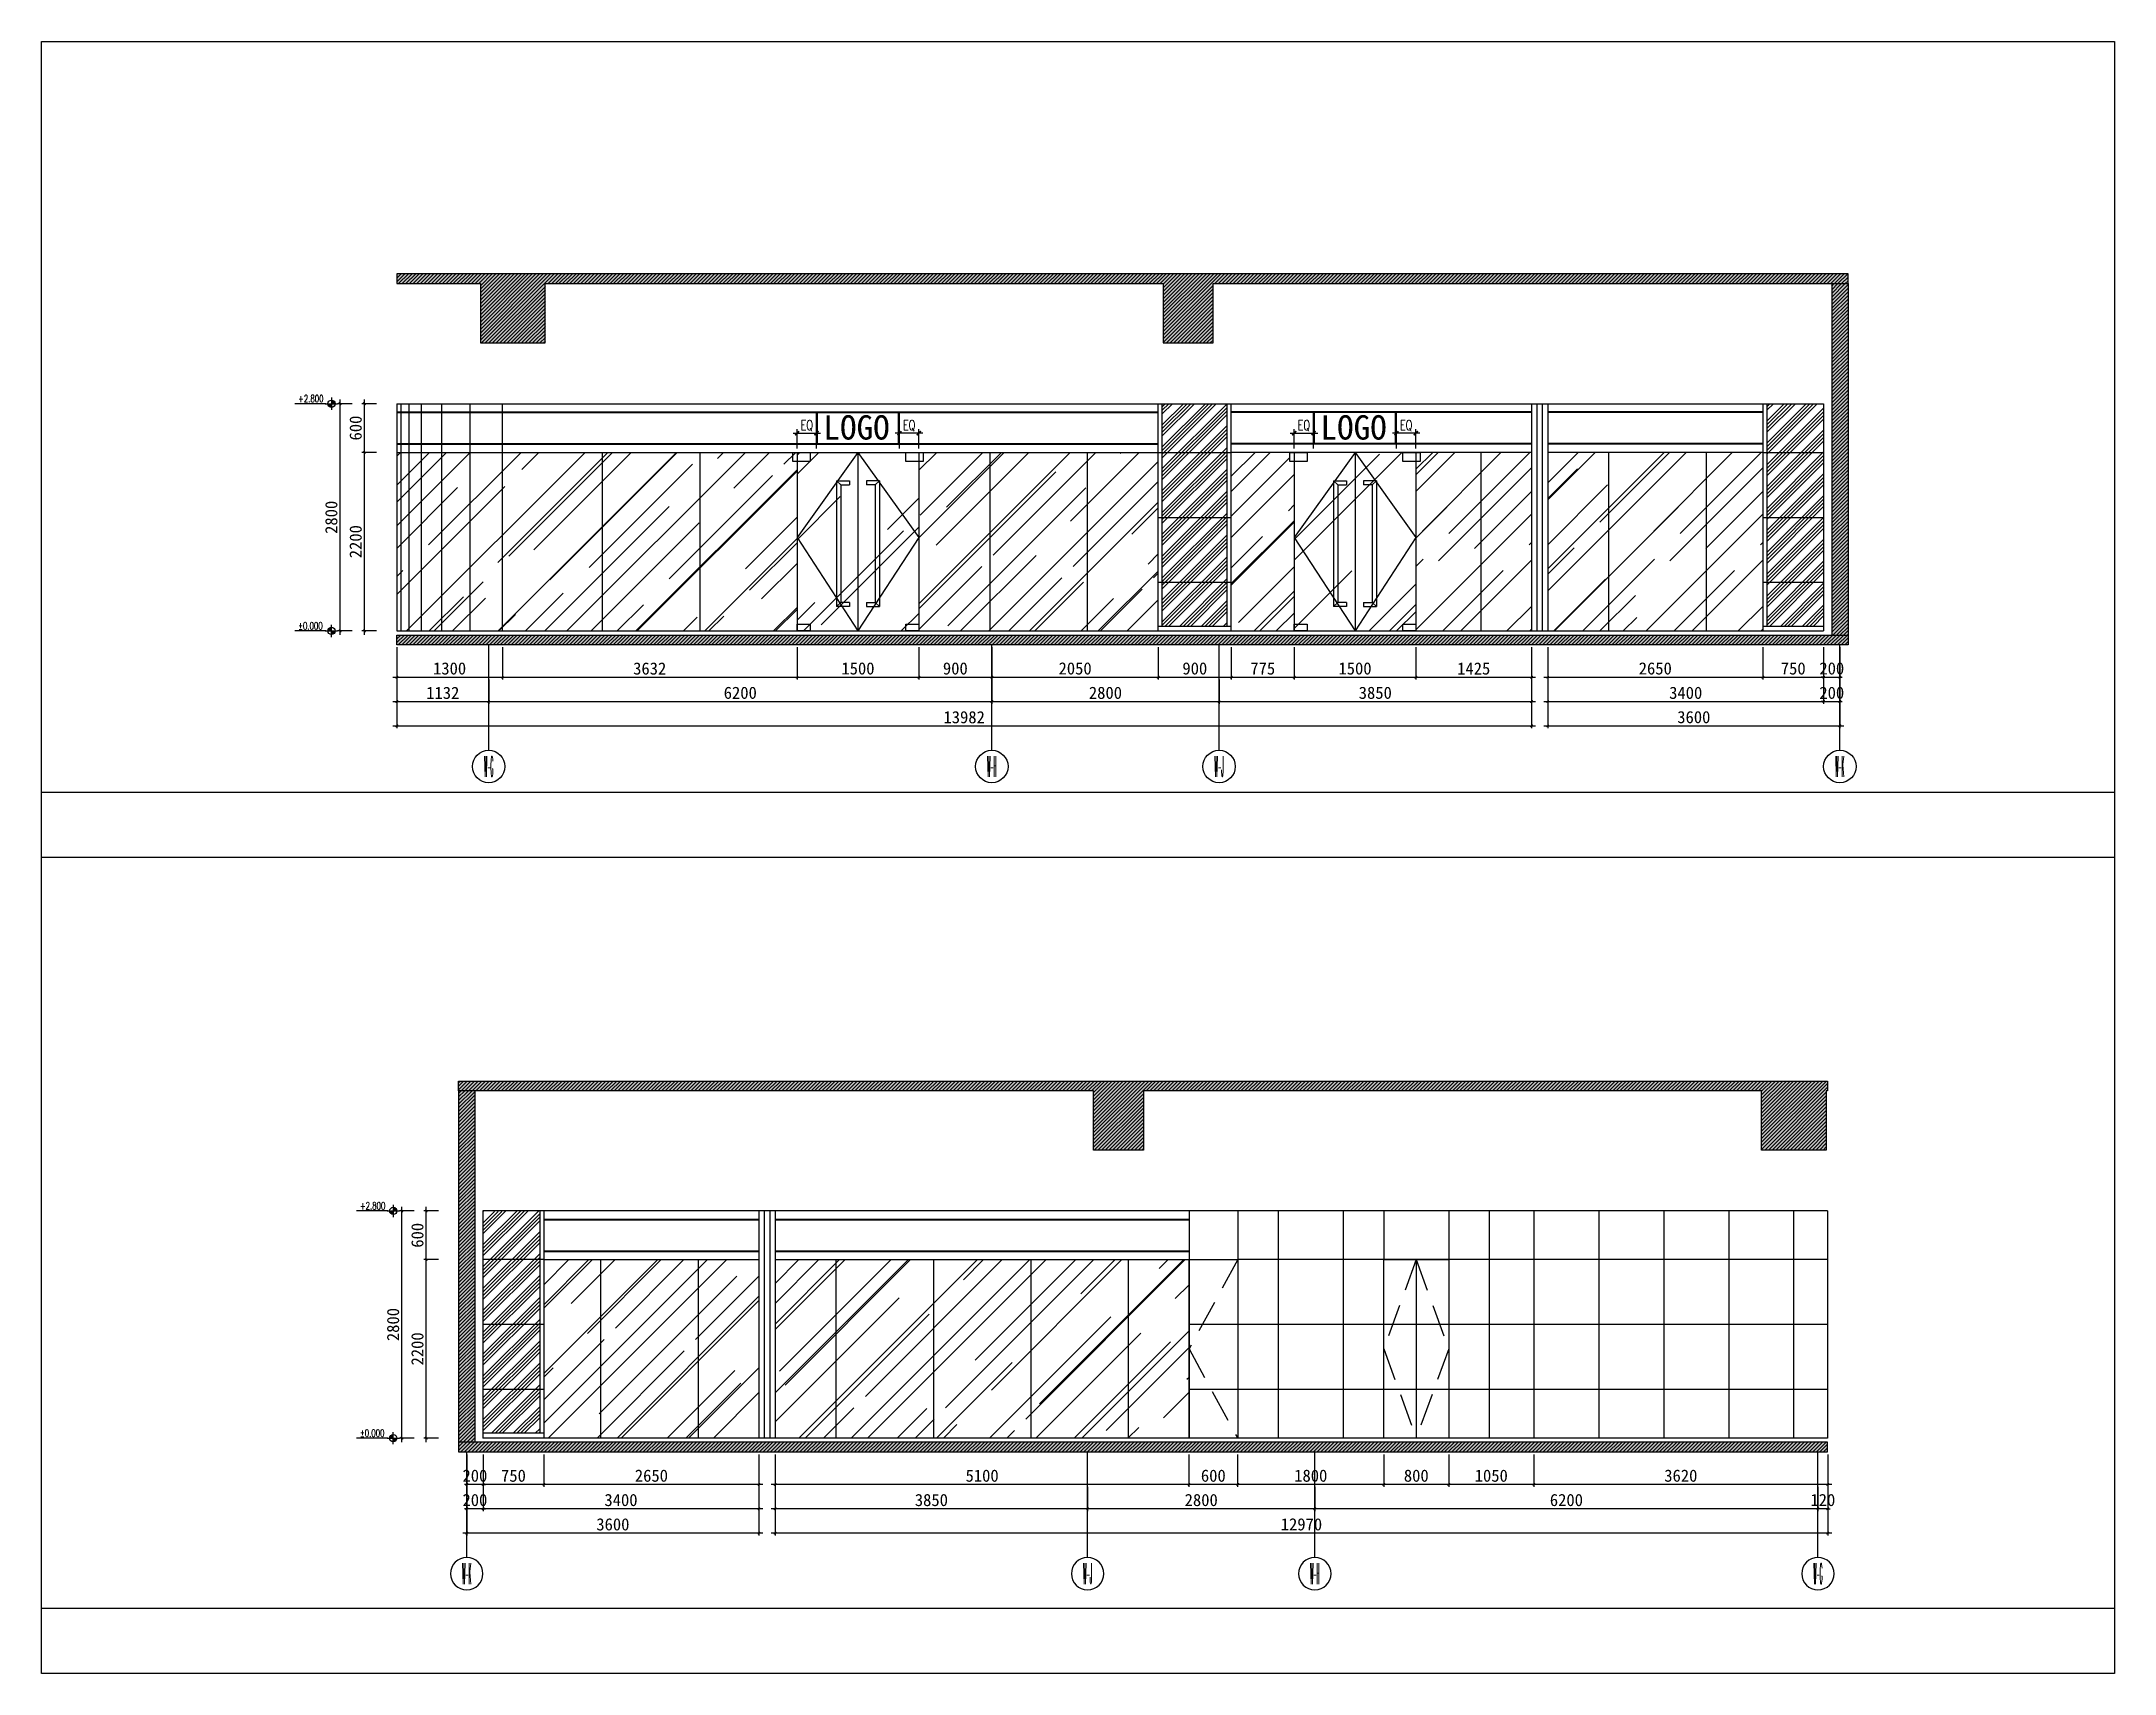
# Model space of a CAD drawing. Header units: millimetres. Extents: x 110215 to 630040, y -488650 to 141897.
# Drawn here: x 535510 to 561055, y 121786 to 141897 of the extents above; entities that cross this region are included whole.
import ezdxf
from ezdxf.enums import TextEntityAlignment as Align

# ---------------------------------------------------------------- set-up
doc = ezdxf.new("R2010")
doc.units = ezdxf.units.MM
doc.header["$LTSCALE"] = 1000
doc.linetypes.add('_DASH', pattern=[0.6, 0.4, -0.2])
doc.layers.get('Defpoints').update_dxf_attribs({"color": 2})
for name, color, linetype in [('0-118标注', 2, 'Continuous'), ('0-140a立面通高转折线', 2, 'Continuous'), ('0-140c立面材料填充', 250, 'Continuous'), ('0-140d立面材料分隔', 146, 'Continuous'), ('0-140立面图剖切线', 4, 'Continuous')]:
    doc.layers.add(name, color=color, linetype=linetype)
doc.styles.add('_TCH_AXIS', font='COMPLEX', dxfattribs={"bigfont": 'GBCBIG'})
doc.styles.add('COMPLEX', font='COMPLEX')
doc.styles.add('DIM_FONT', font='SIMPLEX', dxfattribs={"width": 0.7, "bigfont": 'GBCBIG'})
doc.styles.add('TXT', font='txt.shx', dxfattribs={"width": 0.7})
doc.styles.add('繁黑体', font='simhei.ttf')
doc.styles.add('黑体', font='simhei.ttf')
doc.dimstyles.new('50', dxfattribs={"dimscale": 50, "dimtxt": 3, "dimasz": 0.6, "dimexe": 0.6, "dimexo": 0.6, "dimtad": 1, "dimdec": 0, "dimdsep": 46, "dimtxsty": '黑体', "dimblk1": 'ARCHTICK', "dimblk2": 'ARCHTICK', "dimsah": 1, "dimcen": 0, "dimdle": 1, "dimclrd": 251, "dimclre": 251, "dimclrt": 2, "dimadec": 0, "dimazin": 0, "dimtfac": 1, "dimtdec": 0, "dimtix": 1, "dimtmove": 2, "dimatfit": 3, "dimldrblk": 'DOT', "dimfxl": 0, "dimtolj": 1, "dimtzin": 0, "dimarcsym": 0})
doc.dimstyles.new('副本 1-50', dxfattribs={"dimscale": 50, "dimtxt": 2.5, "dimasz": 1, "dimexe": 1, "dimexo": 1, "dimgap": 0.6, "dimtad": 1, "dimdec": 0, "dimrnd": 5, "dimzin": 0, "dimdsep": 46, "dimtxsty": 'TXT', "dimblk": 'ARCHTICK', "dimcen": 4, "dimdle": 1, "dimclrd": 3, "dimclre": 3, "dimclrt": 3, "dimadec": 0, "dimazin": 0, "dimtfac": 1, "dimtdec": 0, "dimtix": 1, "dimtmove": 2, "dimatfit": 3, "dimldrblk": 'ARCHTICK', "dimfxl": 0, "dimtolj": 1, "dimtzin": 0, "dimarcsym": 0})
pattern_1 = [(45, (495380.45, 221263.2), (509.117, 1357.645), [9000, -1200, 3000, -600]), (45, (495732.6, 222039.6), (-988.535, 140.007), [1800, -198, 3600, -450]), (45, (495231.96, 221835.93), (1921.9162, 2490.4301), [4800, -840, 2400, -600])]

msp = doc.modelspace()

# ---------------------------------------------------------------- blocks, each defined once
blk = doc.blocks.new('_ArchTick')
at = {"color": 0, "linetype": 'ByBlock', "const_width": 0.4}
blk.add_lwpolyline([(-0.5, -0.5), (0.5, 0.5)], dxfattribs=at)
blk = doc.blocks.new('*D130')
at = {"color": 3, "lineweight": -2, "transparency": 16777216}
for p, q in [((2433621, 314332), (2433281, 314332)), ((2433331, 314145), (2433331, 314382)), ((2433571, 314145), (2433571, 314382))]:
    blk.add_line(p, q, dxfattribs=at)
at = {"layer": 'Defpoints', "color": 0, "transparency": 16777216}
for p in [(2433331, 314332), (2433331, 314095), (2433571, 314095)]:
    blk.add_point(p, dxfattribs=at)
at = {"color": 3, "lineweight": -2, "transparency": 16777216, "xscale": 50, "yscale": 50, "zscale": 50, "rotation": 180}
blk.add_blockref('_ArchTick', (2433331, 314332), dxfattribs=at)
at = {"color": 3, "lineweight": -2, "transparency": 16777216, "xscale": 50, "yscale": 50, "zscale": 50}
blk.add_blockref('_ArchTick', (2433571, 314332), dxfattribs=at)
at = {"color": 3, "transparency": 16777216, "insert": (2433451, 314425), "char_height": 125, "attachment_point": 5, "style": 'TXT'}
blk.add_mtext('\\A1;EQ', dxfattribs=at)
blk = doc.blocks.new('*D131')
at = {"color": 3, "lineweight": -2, "transparency": 16777216}
for p, q in [((2432021, 314332), (2432361, 314332)), ((2432071, 314145), (2432071, 314382)), ((2432311, 314145), (2432311, 314382))]:
    blk.add_line(p, q, dxfattribs=at)
at = {"layer": 'Defpoints', "color": 0, "transparency": 16777216}
for p in [(2432311, 314332), (2432071, 314095), (2432311, 314095)]:
    blk.add_point(p, dxfattribs=at)
at = {"color": 3, "lineweight": -2, "transparency": 16777216, "xscale": 50, "yscale": 50, "zscale": 50, "rotation": 180}
blk.add_blockref('_ArchTick', (2432071, 314332), dxfattribs=at)
at = {"color": 3, "lineweight": -2, "transparency": 16777216, "xscale": 50, "yscale": 50, "zscale": 50}
blk.add_blockref('_ArchTick', (2432311, 314332), dxfattribs=at)
at = {"color": 3, "transparency": 16777216, "insert": (2432191, 314425), "char_height": 125, "attachment_point": 5, "style": 'TXT'}
blk.add_mtext('\\A1;EQ', dxfattribs=at)
blk = doc.blocks.new('*D450')
at = {"color": 251, "lineweight": -2, "transparency": 16777216}
for p, q in [((539889, 134433), (539889, 134033)), ((541189, 134433), (541189, 134033)), ((539839, 134063), (541239, 134063))]:
    blk.add_line(p, q, dxfattribs=at)
at = {"layer": 'Defpoints', "color": 0, "transparency": 16777216}
for p in [(539889, 134463), (541189, 134463), (541189, 134063)]:
    blk.add_point(p, dxfattribs=at)
at = {"color": 251, "lineweight": -2, "transparency": 16777216, "xscale": 30, "yscale": 30, "zscale": 30, "rotation": 180}
blk.add_blockref('_ArchTick', (539889, 134063), dxfattribs=at)
at = {"color": 251, "lineweight": -2, "transparency": 16777216, "xscale": 30, "yscale": 30, "zscale": 30}
blk.add_blockref('_ArchTick', (541189, 134063), dxfattribs=at)
at = {"color": 2, "transparency": 16777216, "insert": (540539, 134170), "char_height": 150, "attachment_point": 5, "style": '黑体'}
blk.add_mtext('\\A1;1300', dxfattribs=at)
blk = doc.blocks.new('_DOT')
at = {"color": 0, "linetype": 'ByBlock'}
blk.add_line((-0.5, 0), (-1, 0), dxfattribs=at)
at = {"color": 0, "linetype": 'ByBlock', "const_width": 0.5}
blk.add_lwpolyline([(-0.25, 0, 1), (0.25, 0, 1)], format="xyb", close=True, dxfattribs=at)
blk = doc.blocks.new('*D451')
at = {"color": 251, "lineweight": -2, "transparency": 16777216}
for p, q in [((541189, 134433), (541189, 134033)), ((544821, 134433), (544821, 134033)), ((541139, 134063), (544871, 134063))]:
    blk.add_line(p, q, dxfattribs=at)
at = {"layer": 'Defpoints', "color": 0, "transparency": 16777216}
for p in [(541189, 134463), (544821, 134463), (544821, 134063)]:
    blk.add_point(p, dxfattribs=at)
at = {"color": 251, "lineweight": -2, "transparency": 16777216, "xscale": 30, "yscale": 30, "zscale": 30, "rotation": 180}
blk.add_blockref('_ArchTick', (541189, 134063), dxfattribs=at)
at = {"color": 251, "lineweight": -2, "transparency": 16777216, "xscale": 30, "yscale": 30, "zscale": 30}
blk.add_blockref('_ArchTick', (544821, 134063), dxfattribs=at)
at = {"color": 2, "transparency": 16777216, "insert": (543005, 134169), "char_height": 150, "attachment_point": 5, "style": '黑体'}
blk.add_mtext('\\A1;3632', dxfattribs=at)
blk = doc.blocks.new('*D452')
at = {"color": 251, "lineweight": -2, "transparency": 16777216}
for p, q in [((544821, 134433), (544821, 134033)), ((546321, 134433), (546321, 134033)), ((544771, 134063), (546371, 134063))]:
    blk.add_line(p, q, dxfattribs=at)
at = {"layer": 'Defpoints', "color": 0, "transparency": 16777216}
for p in [(544821, 134463), (546321, 134463), (546321, 134063)]:
    blk.add_point(p, dxfattribs=at)
at = {"color": 251, "lineweight": -2, "transparency": 16777216, "xscale": 30, "yscale": 30, "zscale": 30, "rotation": 180}
blk.add_blockref('_ArchTick', (544821, 134063), dxfattribs=at)
at = {"color": 251, "lineweight": -2, "transparency": 16777216, "xscale": 30, "yscale": 30, "zscale": 30}
blk.add_blockref('_ArchTick', (546321, 134063), dxfattribs=at)
at = {"color": 2, "transparency": 16777216, "insert": (545571, 134170), "char_height": 150, "attachment_point": 5, "style": '黑体'}
blk.add_mtext('\\A1;1500', dxfattribs=at)
blk = doc.blocks.new('*D453')
at = {"color": 251, "lineweight": -2, "transparency": 16777216}
for p, q in [((546321, 134433), (546321, 134033)), ((547221, 134433), (547221, 134033)), ((546271, 134063), (547271, 134063))]:
    blk.add_line(p, q, dxfattribs=at)
at = {"layer": 'Defpoints', "color": 0, "transparency": 16777216}
for p in [(546321, 134463), (547221, 134463), (547221, 134063)]:
    blk.add_point(p, dxfattribs=at)
at = {"color": 251, "lineweight": -2, "transparency": 16777216, "xscale": 30, "yscale": 30, "zscale": 30, "rotation": 180}
blk.add_blockref('_ArchTick', (546321, 134063), dxfattribs=at)
at = {"color": 251, "lineweight": -2, "transparency": 16777216, "xscale": 30, "yscale": 30, "zscale": 30}
blk.add_blockref('_ArchTick', (547221, 134063), dxfattribs=at)
at = {"color": 2, "transparency": 16777216, "insert": (546771, 134170), "char_height": 150, "attachment_point": 5, "style": '黑体'}
blk.add_mtext('\\A1;900', dxfattribs=at)
blk = doc.blocks.new('*D454')
at = {"color": 251, "lineweight": -2, "transparency": 16777216}
for p, q in [((549272, 134433), (549272, 134033)), ((550172, 134433), (550172, 134033)), ((549222, 134063), (550222, 134063))]:
    blk.add_line(p, q, dxfattribs=at)
at = {"layer": 'Defpoints', "color": 0, "transparency": 16777216}
for p in [(549272, 134463), (550172, 134463), (550172, 134063)]:
    blk.add_point(p, dxfattribs=at)
at = {"color": 251, "lineweight": -2, "transparency": 16777216, "xscale": 30, "yscale": 30, "zscale": 30, "rotation": 180}
blk.add_blockref('_ArchTick', (549272, 134063), dxfattribs=at)
at = {"color": 251, "lineweight": -2, "transparency": 16777216, "xscale": 30, "yscale": 30, "zscale": 30}
blk.add_blockref('_ArchTick', (550172, 134063), dxfattribs=at)
at = {"color": 2, "transparency": 16777216, "insert": (549722, 134170), "char_height": 150, "attachment_point": 5, "style": '黑体'}
blk.add_mtext('\\A1;900', dxfattribs=at)
blk = doc.blocks.new('*D455')
at = {"color": 251, "lineweight": -2, "transparency": 16777216}
for p, q in [((550172, 134433), (550172, 134033)), ((550946, 134433), (550946, 134033)), ((550122, 134063), (550996, 134063))]:
    blk.add_line(p, q, dxfattribs=at)
at = {"layer": 'Defpoints', "color": 0, "transparency": 16777216}
for p in [(550172, 134463), (550946, 134463), (550946, 134063)]:
    blk.add_point(p, dxfattribs=at)
at = {"color": 251, "lineweight": -2, "transparency": 16777216, "xscale": 30, "yscale": 30, "zscale": 30, "rotation": 180}
blk.add_blockref('_ArchTick', (550172, 134063), dxfattribs=at)
at = {"color": 251, "lineweight": -2, "transparency": 16777216, "xscale": 30, "yscale": 30, "zscale": 30}
blk.add_blockref('_ArchTick', (550946, 134063), dxfattribs=at)
at = {"color": 2, "transparency": 16777216, "insert": (550559, 134169), "char_height": 150, "attachment_point": 5, "style": '黑体'}
blk.add_mtext('\\A1;775', dxfattribs=at)
blk = doc.blocks.new('*D456')
at = {"color": 251, "lineweight": -2, "transparency": 16777216}
for p, q in [((550946, 134433), (550946, 134033)), ((552446, 134433), (552446, 134033)), ((550896, 134063), (552496, 134063))]:
    blk.add_line(p, q, dxfattribs=at)
at = {"layer": 'Defpoints', "color": 0, "transparency": 16777216}
for p in [(550946, 134463), (552446, 134463), (552446, 134063)]:
    blk.add_point(p, dxfattribs=at)
at = {"color": 251, "lineweight": -2, "transparency": 16777216, "xscale": 30, "yscale": 30, "zscale": 30, "rotation": 180}
blk.add_blockref('_ArchTick', (550946, 134063), dxfattribs=at)
at = {"color": 251, "lineweight": -2, "transparency": 16777216, "xscale": 30, "yscale": 30, "zscale": 30}
blk.add_blockref('_ArchTick', (552446, 134063), dxfattribs=at)
at = {"color": 2, "transparency": 16777216, "insert": (551696, 134170), "char_height": 150, "attachment_point": 5, "style": '黑体'}
blk.add_mtext('\\A1;1500', dxfattribs=at)
blk = doc.blocks.new('*D457')
at = {"color": 251, "lineweight": -2, "transparency": 16777216}
for p, q in [((552446, 134433), (552446, 134033)), ((553871, 134433), (553871, 134033)), ((552396, 134063), (553921, 134063))]:
    blk.add_line(p, q, dxfattribs=at)
at = {"layer": 'Defpoints', "color": 0, "transparency": 16777216}
for p in [(552446, 134463), (553871, 134463), (553871, 134063)]:
    blk.add_point(p, dxfattribs=at)
at = {"color": 251, "lineweight": -2, "transparency": 16777216, "xscale": 30, "yscale": 30, "zscale": 30, "rotation": 180}
blk.add_blockref('_ArchTick', (552446, 134063), dxfattribs=at)
at = {"color": 251, "lineweight": -2, "transparency": 16777216, "xscale": 30, "yscale": 30, "zscale": 30}
blk.add_blockref('_ArchTick', (553871, 134063), dxfattribs=at)
at = {"color": 2, "transparency": 16777216, "insert": (553159, 134169), "char_height": 150, "attachment_point": 5, "style": '黑体'}
blk.add_mtext('\\A1;1425', dxfattribs=at)
blk = doc.blocks.new('*D458')
at = {"color": 251, "lineweight": -2, "transparency": 16777216}
for p, q in [((554071, 134433), (554071, 134033)), ((556721, 134433), (556721, 134033)), ((554021, 134063), (556771, 134063))]:
    blk.add_line(p, q, dxfattribs=at)
at = {"layer": 'Defpoints', "color": 0, "transparency": 16777216}
for p in [(554071, 134463), (556721, 134463), (556721, 134063)]:
    blk.add_point(p, dxfattribs=at)
at = {"color": 251, "lineweight": -2, "transparency": 16777216, "xscale": 30, "yscale": 30, "zscale": 30, "rotation": 180}
blk.add_blockref('_ArchTick', (554071, 134063), dxfattribs=at)
at = {"color": 251, "lineweight": -2, "transparency": 16777216, "xscale": 30, "yscale": 30, "zscale": 30}
blk.add_blockref('_ArchTick', (556721, 134063), dxfattribs=at)
at = {"color": 2, "transparency": 16777216, "insert": (555396, 134170), "char_height": 150, "attachment_point": 5, "style": '黑体'}
blk.add_mtext('\\A1;2650', dxfattribs=at)
blk = doc.blocks.new('*D459')
at = {"color": 251, "lineweight": -2, "transparency": 16777216}
for p, q in [((556721, 134433), (556721, 134033)), ((557471, 134433), (557471, 134033)), ((556671, 134063), (557521, 134063))]:
    blk.add_line(p, q, dxfattribs=at)
at = {"layer": 'Defpoints', "color": 0, "transparency": 16777216}
for p in [(556721, 134463), (557471, 134463), (557471, 134063)]:
    blk.add_point(p, dxfattribs=at)
at = {"color": 251, "lineweight": -2, "transparency": 16777216, "xscale": 30, "yscale": 30, "zscale": 30, "rotation": 180}
blk.add_blockref('_ArchTick', (556721, 134063), dxfattribs=at)
at = {"color": 251, "lineweight": -2, "transparency": 16777216, "xscale": 30, "yscale": 30, "zscale": 30}
blk.add_blockref('_ArchTick', (557471, 134063), dxfattribs=at)
at = {"color": 2, "transparency": 16777216, "insert": (557096, 134170), "char_height": 150, "attachment_point": 5, "style": '黑体'}
blk.add_mtext('\\A1;750', dxfattribs=at)
blk = doc.blocks.new('*D460')
at = {"color": 251, "lineweight": -2, "transparency": 16777216}
for p, q in [((539889, 134033), (539889, 133733)), ((541021, 134033), (541021, 133733)), ((539839, 133763), (541071, 133763))]:
    blk.add_line(p, q, dxfattribs=at)
at = {"layer": 'Defpoints', "color": 0, "transparency": 16777216}
for p in [(539889, 134063), (541021, 134063), (541021, 133763)]:
    blk.add_point(p, dxfattribs=at)
at = {"color": 251, "lineweight": -2, "transparency": 16777216, "xscale": 30, "yscale": 30, "zscale": 30, "rotation": 180}
blk.add_blockref('_ArchTick', (539889, 133763), dxfattribs=at)
at = {"color": 251, "lineweight": -2, "transparency": 16777216, "xscale": 30, "yscale": 30, "zscale": 30}
blk.add_blockref('_ArchTick', (541021, 133763), dxfattribs=at)
at = {"color": 2, "transparency": 16777216, "insert": (540455, 133869), "char_height": 150, "attachment_point": 5, "style": '黑体'}
blk.add_mtext('\\A1;1132', dxfattribs=at)
blk = doc.blocks.new('*D461')
at = {"color": 251, "lineweight": -2, "transparency": 16777216}
for p, q in [((541021, 134033), (541021, 133733)), ((547221, 134033), (547221, 133733)), ((540971, 133763), (547271, 133763))]:
    blk.add_line(p, q, dxfattribs=at)
at = {"layer": 'Defpoints', "color": 0, "transparency": 16777216}
for p in [(541021, 134063), (547221, 134063), (547221, 133763)]:
    blk.add_point(p, dxfattribs=at)
at = {"color": 251, "lineweight": -2, "transparency": 16777216, "xscale": 30, "yscale": 30, "zscale": 30, "rotation": 180}
blk.add_blockref('_ArchTick', (541021, 133763), dxfattribs=at)
at = {"color": 251, "lineweight": -2, "transparency": 16777216, "xscale": 30, "yscale": 30, "zscale": 30}
blk.add_blockref('_ArchTick', (547221, 133763), dxfattribs=at)
at = {"color": 2, "transparency": 16777216, "insert": (544121, 133870), "char_height": 150, "attachment_point": 5, "style": '黑体'}
blk.add_mtext('\\A1;6200', dxfattribs=at)
blk = doc.blocks.new('*D462')
at = {"color": 251, "lineweight": -2, "transparency": 16777216}
for p, q in [((547221, 134033), (547221, 133733)), ((550021, 134033), (550021, 133733)), ((547171, 133763), (550071, 133763))]:
    blk.add_line(p, q, dxfattribs=at)
at = {"layer": 'Defpoints', "color": 0, "transparency": 16777216}
for p in [(547221, 134063), (550021, 134063), (550021, 133763)]:
    blk.add_point(p, dxfattribs=at)
at = {"color": 251, "lineweight": -2, "transparency": 16777216, "xscale": 30, "yscale": 30, "zscale": 30, "rotation": 180}
blk.add_blockref('_ArchTick', (547221, 133763), dxfattribs=at)
at = {"color": 251, "lineweight": -2, "transparency": 16777216, "xscale": 30, "yscale": 30, "zscale": 30}
blk.add_blockref('_ArchTick', (550021, 133763), dxfattribs=at)
at = {"color": 2, "transparency": 16777216, "insert": (548621, 133870), "char_height": 150, "attachment_point": 5, "style": '黑体'}
blk.add_mtext('\\A1;2800', dxfattribs=at)
blk = doc.blocks.new('*D463')
at = {"color": 251, "lineweight": -2, "transparency": 16777216}
for p, q in [((550021, 134033), (550021, 133733)), ((553871, 134033), (553871, 133733)), ((549971, 133763), (553921, 133763))]:
    blk.add_line(p, q, dxfattribs=at)
at = {"layer": 'Defpoints', "color": 0, "transparency": 16777216}
for p in [(550021, 134063), (553871, 134063), (553871, 133763)]:
    blk.add_point(p, dxfattribs=at)
at = {"color": 251, "lineweight": -2, "transparency": 16777216, "xscale": 30, "yscale": 30, "zscale": 30, "rotation": 180}
blk.add_blockref('_ArchTick', (550021, 133763), dxfattribs=at)
at = {"color": 251, "lineweight": -2, "transparency": 16777216, "xscale": 30, "yscale": 30, "zscale": 30}
blk.add_blockref('_ArchTick', (553871, 133763), dxfattribs=at)
at = {"color": 2, "transparency": 16777216, "insert": (551946, 133870), "char_height": 150, "attachment_point": 5, "style": '黑体'}
blk.add_mtext('\\A1;3850', dxfattribs=at)
blk = doc.blocks.new('*D464')
at = {"color": 251, "lineweight": -2, "transparency": 16777216}
for p, q in [((554071, 134033), (554071, 133733)), ((557471, 134033), (557471, 133733)), ((554021, 133763), (557521, 133763))]:
    blk.add_line(p, q, dxfattribs=at)
at = {"layer": 'Defpoints', "color": 0, "transparency": 16777216}
for p in [(554071, 134063), (557471, 134063), (557471, 133763)]:
    blk.add_point(p, dxfattribs=at)
at = {"color": 251, "lineweight": -2, "transparency": 16777216, "xscale": 30, "yscale": 30, "zscale": 30, "rotation": 180}
blk.add_blockref('_ArchTick', (554071, 133763), dxfattribs=at)
at = {"color": 251, "lineweight": -2, "transparency": 16777216, "xscale": 30, "yscale": 30, "zscale": 30}
blk.add_blockref('_ArchTick', (557471, 133763), dxfattribs=at)
at = {"color": 2, "transparency": 16777216, "insert": (555771, 133870), "char_height": 150, "attachment_point": 5, "style": '黑体'}
blk.add_mtext('\\A1;3400', dxfattribs=at)
blk = doc.blocks.new('*D465')
at = {"color": 251, "lineweight": -2, "transparency": 16777216}
for p, q in [((557471, 134433), (557471, 134033)), ((557671, 134433), (557671, 134033)), ((557471, 134063), (557441, 134063)), ((557471, 134063), (557671, 134063)), ((557671, 134063), (557701, 134063))]:
    blk.add_line(p, q, dxfattribs=at)
at = {"layer": 'Defpoints', "color": 0, "transparency": 16777216}
for p in [(557471, 134463), (557671, 134463), (557671, 134063)]:
    blk.add_point(p, dxfattribs=at)
at = {"color": 251, "lineweight": -2, "transparency": 16777216, "xscale": 30, "yscale": 30, "zscale": 30}
blk.add_blockref('_ArchTick', (557471, 134063), dxfattribs=at)
at = {"color": 251, "lineweight": -2, "transparency": 16777216, "xscale": 30, "yscale": 30, "zscale": 30, "rotation": 180}
blk.add_blockref('_ArchTick', (557671, 134063), dxfattribs=at)
at = {"color": 2, "transparency": 16777216, "insert": (557571, 134170), "char_height": 150, "attachment_point": 5, "style": '黑体'}
blk.add_mtext('\\A1;200', dxfattribs=at)
blk = doc.blocks.new('*D466')
at = {"color": 251, "lineweight": -2, "transparency": 16777216}
for p, q in [((557471, 134033), (557471, 133733)), ((557671, 134033), (557671, 133733)), ((557471, 133763), (557441, 133763)), ((557471, 133763), (557671, 133763)), ((557671, 133763), (557701, 133763))]:
    blk.add_line(p, q, dxfattribs=at)
at = {"layer": 'Defpoints', "color": 0, "transparency": 16777216}
for p in [(557471, 134063), (557671, 134063), (557671, 133763)]:
    blk.add_point(p, dxfattribs=at)
at = {"color": 251, "lineweight": -2, "transparency": 16777216, "xscale": 30, "yscale": 30, "zscale": 30}
blk.add_blockref('_ArchTick', (557471, 133763), dxfattribs=at)
at = {"color": 251, "lineweight": -2, "transparency": 16777216, "xscale": 30, "yscale": 30, "zscale": 30, "rotation": 180}
blk.add_blockref('_ArchTick', (557671, 133763), dxfattribs=at)
at = {"color": 2, "transparency": 16777216, "insert": (557571, 133870), "char_height": 150, "attachment_point": 5, "style": '黑体'}
blk.add_mtext('\\A1;200', dxfattribs=at)
blk = doc.blocks.new('*D467')
at = {"color": 251, "lineweight": -2, "transparency": 16777216}
for p, q in [((554071, 133733), (554071, 133433)), ((557671, 133733), (557671, 133433)), ((554021, 133463), (557721, 133463))]:
    blk.add_line(p, q, dxfattribs=at)
at = {"layer": 'Defpoints', "color": 0, "transparency": 16777216}
for p in [(554071, 133763), (557671, 133763), (557671, 133463)]:
    blk.add_point(p, dxfattribs=at)
at = {"color": 251, "lineweight": -2, "transparency": 16777216, "xscale": 30, "yscale": 30, "zscale": 30, "rotation": 180}
blk.add_blockref('_ArchTick', (554071, 133463), dxfattribs=at)
at = {"color": 251, "lineweight": -2, "transparency": 16777216, "xscale": 30, "yscale": 30, "zscale": 30}
blk.add_blockref('_ArchTick', (557671, 133463), dxfattribs=at)
at = {"color": 2, "transparency": 16777216, "insert": (555871, 133570), "char_height": 150, "attachment_point": 5, "style": '黑体'}
blk.add_mtext('\\A1;3600', dxfattribs=at)
blk = doc.blocks.new('*D468')
at = {"color": 251, "lineweight": -2, "transparency": 16777216}
for p, q in [((539889, 133733), (539889, 133433)), ((553871, 133733), (553871, 133433)), ((539839, 133463), (553921, 133463))]:
    blk.add_line(p, q, dxfattribs=at)
at = {"layer": 'Defpoints', "color": 0, "transparency": 16777216}
for p in [(539889, 133763), (553871, 133763), (553871, 133463)]:
    blk.add_point(p, dxfattribs=at)
at = {"color": 251, "lineweight": -2, "transparency": 16777216, "xscale": 30, "yscale": 30, "zscale": 30, "rotation": 180}
blk.add_blockref('_ArchTick', (539889, 133463), dxfattribs=at)
at = {"color": 251, "lineweight": -2, "transparency": 16777216, "xscale": 30, "yscale": 30, "zscale": 30}
blk.add_blockref('_ArchTick', (553871, 133463), dxfattribs=at)
at = {"color": 2, "transparency": 16777216, "insert": (546880, 133569), "char_height": 150, "attachment_point": 5, "style": '黑体'}
blk.add_mtext('\\A1;13982', dxfattribs=at)
blk = doc.blocks.new('_AXISO')
blk.add_circle((0, 0), 0.5)
at = {"style": 'COMPLEX', "width": 1.041667}
blk.add_attdef('A', text='', height=0.56, dxfattribs=at).set_placement((-0.25, -0.28), (0.25, -0.28), align=Align.FIT)
blk = doc.blocks.new('*D469')
at = {"color": 251, "lineweight": -2, "transparency": 16777216}
for p, q in [((539639, 136833), (539459, 136833)), ((539489, 134583), (539489, 136883)), ((539639, 134633), (539459, 134633))]:
    blk.add_line(p, q, dxfattribs=at)
at = {"layer": 'Defpoints', "color": 0, "transparency": 16777216}
for p in [(539489, 136833), (539889, 136833), (539889, 134633)]:
    blk.add_point(p, dxfattribs=at)
at = {"color": 251, "lineweight": -2, "transparency": 16777216, "xscale": 30, "yscale": 30, "zscale": 30}
for p, rotation in [((539489, 136833), 90), ((539489, 134633), 270)]:
    blk.add_blockref('_ArchTick', p, dxfattribs=dict(at, rotation=rotation))
at = {"color": 2, "transparency": 16777216, "insert": (539382, 135733), "char_height": 150, "attachment_point": 5, "rotation": 90, "style": '黑体'}
blk.add_mtext('\\A1;2200', dxfattribs=at)
blk = doc.blocks.new('*D470')
at = {"color": 251, "lineweight": -2, "transparency": 16777216}
for p, q in [((539489, 136783), (539489, 137483)), ((539639, 137433), (539459, 137433)), ((539639, 136833), (539459, 136833))]:
    blk.add_line(p, q, dxfattribs=at)
at = {"layer": 'Defpoints', "color": 0, "transparency": 16777216}
for p in [(539489, 137433), (539889, 137433), (539889, 136833)]:
    blk.add_point(p, dxfattribs=at)
at = {"color": 251, "lineweight": -2, "transparency": 16777216, "xscale": 30, "yscale": 30, "zscale": 30}
for p, rotation in [((539489, 137433), 90), ((539489, 136833), 270)]:
    blk.add_blockref('_ArchTick', p, dxfattribs=dict(at, rotation=rotation))
at = {"color": 2, "transparency": 16777216, "insert": (539382, 137133), "char_height": 150, "attachment_point": 5, "rotation": 90, "style": '黑体'}
blk.add_mtext('\\A1;600', dxfattribs=at)
blk = doc.blocks.new('*D471')
at = {"color": 251, "lineweight": -2, "transparency": 16777216}
for p, q in [((539189, 134583), (539189, 137483)), ((539339, 137433), (539159, 137433)), ((539339, 134633), (539159, 134633))]:
    blk.add_line(p, q, dxfattribs=at)
at = {"layer": 'Defpoints', "color": 0, "transparency": 16777216}
for p in [(539189, 137433), (539489, 137433), (539489, 134633)]:
    blk.add_point(p, dxfattribs=at)
at = {"color": 251, "lineweight": -2, "transparency": 16777216, "xscale": 30, "yscale": 30, "zscale": 30}
for p, rotation in [((539189, 137433), 90), ((539189, 134633), 270)]:
    blk.add_blockref('_ArchTick', p, dxfattribs=dict(at, rotation=rotation))
at = {"color": 2, "transparency": 16777216, "insert": (539082, 136033), "char_height": 150, "attachment_point": 5, "rotation": 90, "style": '黑体'}
blk.add_mtext('\\A1;2800', dxfattribs=at)
blk = doc.blocks.new('*D472')
at = {"color": 251, "lineweight": -2, "transparency": 16777216}
for p, q in [((547222, 134433), (547222, 134033)), ((549272, 134433), (549272, 134033)), ((547172, 134063), (549322, 134063))]:
    blk.add_line(p, q, dxfattribs=at)
at = {"layer": 'Defpoints', "color": 0, "transparency": 16777216}
for p in [(547222, 134463), (549272, 134463), (549272, 134063)]:
    blk.add_point(p, dxfattribs=at)
at = {"color": 251, "lineweight": -2, "transparency": 16777216, "xscale": 30, "yscale": 30, "zscale": 30, "rotation": 180}
blk.add_blockref('_ArchTick', (547222, 134063), dxfattribs=at)
at = {"color": 251, "lineweight": -2, "transparency": 16777216, "xscale": 30, "yscale": 30, "zscale": 30}
blk.add_blockref('_ArchTick', (549272, 134063), dxfattribs=at)
at = {"color": 2, "transparency": 16777216, "insert": (548247, 134170), "char_height": 150, "attachment_point": 5, "style": '黑体'}
blk.add_mtext('\\A1;2050', dxfattribs=at)
blk = doc.blocks.new('*D473')
at = {"color": 251, "lineweight": -2, "transparency": 16777216}
for p, q in [((553900, 124486), (553900, 124086)), ((557521, 124486), (557521, 124086)), ((557571, 124116), (553850, 124116))]:
    blk.add_line(p, q, dxfattribs=at)
at = {"layer": 'Defpoints', "color": 0, "transparency": 16777216}
for p in [(553900, 124516), (557521, 124516), (553900, 124116)]:
    blk.add_point(p, dxfattribs=at)
at = {"color": 251, "lineweight": -2, "transparency": 16777216, "xscale": 30, "yscale": 30, "zscale": 30, "rotation": 180}
blk.add_blockref('_ArchTick', (553900, 124116), dxfattribs=at)
at = {"color": 251, "lineweight": -2, "transparency": 16777216, "xscale": 30, "yscale": 30, "zscale": 30}
blk.add_blockref('_ArchTick', (557521, 124116), dxfattribs=at)
at = {"color": 2, "transparency": 16777216, "insert": (555711, 124223), "char_height": 150, "attachment_point": 5, "style": '黑体'}
blk.add_mtext('\\A1;3620', dxfattribs=at)
blk = doc.blocks.new('*D474')
at = {"color": 251, "lineweight": -2, "transparency": 16777216}
for p, q in [((552851, 124486), (552851, 124086)), ((553900, 124486), (553900, 124086)), ((553950, 124116), (552801, 124116))]:
    blk.add_line(p, q, dxfattribs=at)
at = {"layer": 'Defpoints', "color": 0, "transparency": 16777216}
for p in [(552851, 124516), (553900, 124516), (552851, 124116)]:
    blk.add_point(p, dxfattribs=at)
at = {"color": 251, "lineweight": -2, "transparency": 16777216, "xscale": 30, "yscale": 30, "zscale": 30, "rotation": 180}
blk.add_blockref('_ArchTick', (552851, 124116), dxfattribs=at)
at = {"color": 251, "lineweight": -2, "transparency": 16777216, "xscale": 30, "yscale": 30, "zscale": 30}
blk.add_blockref('_ArchTick', (553900, 124116), dxfattribs=at)
at = {"color": 2, "transparency": 16777216, "insert": (553375, 124223), "char_height": 150, "attachment_point": 5, "style": '黑体'}
blk.add_mtext('\\A1;1050', dxfattribs=at)
blk = doc.blocks.new('*D475')
at = {"color": 251, "lineweight": -2, "transparency": 16777216}
for p, q in [((552051, 124486), (552051, 124086)), ((552851, 124486), (552851, 124086)), ((552901, 124116), (552001, 124116))]:
    blk.add_line(p, q, dxfattribs=at)
at = {"layer": 'Defpoints', "color": 0, "transparency": 16777216}
for p in [(552051, 124516), (552851, 124516), (552051, 124116)]:
    blk.add_point(p, dxfattribs=at)
at = {"color": 251, "lineweight": -2, "transparency": 16777216, "xscale": 30, "yscale": 30, "zscale": 30, "rotation": 180}
blk.add_blockref('_ArchTick', (552051, 124116), dxfattribs=at)
at = {"color": 251, "lineweight": -2, "transparency": 16777216, "xscale": 30, "yscale": 30, "zscale": 30}
blk.add_blockref('_ArchTick', (552851, 124116), dxfattribs=at)
at = {"color": 2, "transparency": 16777216, "insert": (552451, 124223), "char_height": 150, "attachment_point": 5, "style": '黑体'}
blk.add_mtext('\\A1;800', dxfattribs=at)
blk = doc.blocks.new('*D476')
at = {"color": 251, "lineweight": -2, "transparency": 16777216}
for p, q in [((550250, 124486), (550250, 124086)), ((552051, 124486), (552051, 124086)), ((552101, 124116), (550200, 124116))]:
    blk.add_line(p, q, dxfattribs=at)
at = {"layer": 'Defpoints', "color": 0, "transparency": 16777216}
for p in [(550250, 124516), (552051, 124516), (550250, 124116)]:
    blk.add_point(p, dxfattribs=at)
at = {"color": 251, "lineweight": -2, "transparency": 16777216, "xscale": 30, "yscale": 30, "zscale": 30, "rotation": 180}
blk.add_blockref('_ArchTick', (550250, 124116), dxfattribs=at)
at = {"color": 251, "lineweight": -2, "transparency": 16777216, "xscale": 30, "yscale": 30, "zscale": 30}
blk.add_blockref('_ArchTick', (552051, 124116), dxfattribs=at)
at = {"color": 2, "transparency": 16777216, "insert": (551151, 124223), "char_height": 150, "attachment_point": 5, "style": '黑体'}
blk.add_mtext('\\A1;1800', dxfattribs=at)
blk = doc.blocks.new('*D477')
at = {"color": 251, "lineweight": -2, "transparency": 16777216}
for p, q in [((544551, 124486), (544551, 124086)), ((549650, 124486), (549650, 124086)), ((549700, 124116), (544501, 124116))]:
    blk.add_line(p, q, dxfattribs=at)
at = {"layer": 'Defpoints', "color": 0, "transparency": 16777216}
for p in [(544551, 124516), (549650, 124516), (544551, 124116)]:
    blk.add_point(p, dxfattribs=at)
at = {"color": 251, "lineweight": -2, "transparency": 16777216, "xscale": 30, "yscale": 30, "zscale": 30, "rotation": 180}
blk.add_blockref('_ArchTick', (544551, 124116), dxfattribs=at)
at = {"color": 251, "lineweight": -2, "transparency": 16777216, "xscale": 30, "yscale": 30, "zscale": 30}
blk.add_blockref('_ArchTick', (549650, 124116), dxfattribs=at)
at = {"color": 2, "transparency": 16777216, "insert": (547101, 124223), "char_height": 150, "attachment_point": 5, "style": '黑体'}
blk.add_mtext('\\A1;5100', dxfattribs=at)
blk = doc.blocks.new('*D478')
at = {"color": 251, "lineweight": -2, "transparency": 16777216}
for p, q in [((541701, 124486), (541701, 124086)), ((544351, 124486), (544351, 124086)), ((544401, 124116), (541651, 124116))]:
    blk.add_line(p, q, dxfattribs=at)
at = {"layer": 'Defpoints', "color": 0, "transparency": 16777216}
for p in [(541701, 124516), (544351, 124516), (541701, 124116)]:
    blk.add_point(p, dxfattribs=at)
at = {"color": 251, "lineweight": -2, "transparency": 16777216, "xscale": 30, "yscale": 30, "zscale": 30, "rotation": 180}
blk.add_blockref('_ArchTick', (541701, 124116), dxfattribs=at)
at = {"color": 251, "lineweight": -2, "transparency": 16777216, "xscale": 30, "yscale": 30, "zscale": 30}
blk.add_blockref('_ArchTick', (544351, 124116), dxfattribs=at)
at = {"color": 2, "transparency": 16777216, "insert": (543026, 124223), "char_height": 150, "attachment_point": 5, "style": '黑体'}
blk.add_mtext('\\A1;2650', dxfattribs=at)
blk = doc.blocks.new('*D479')
at = {"color": 251, "lineweight": -2, "transparency": 16777216}
for p, q in [((540951, 124486), (540951, 124086)), ((541701, 124486), (541701, 124086)), ((541751, 124116), (540901, 124116))]:
    blk.add_line(p, q, dxfattribs=at)
at = {"layer": 'Defpoints', "color": 0, "transparency": 16777216}
for p in [(540951, 124516), (541701, 124516), (540951, 124116)]:
    blk.add_point(p, dxfattribs=at)
at = {"color": 251, "lineweight": -2, "transparency": 16777216, "xscale": 30, "yscale": 30, "zscale": 30, "rotation": 180}
blk.add_blockref('_ArchTick', (540951, 124116), dxfattribs=at)
at = {"color": 251, "lineweight": -2, "transparency": 16777216, "xscale": 30, "yscale": 30, "zscale": 30}
blk.add_blockref('_ArchTick', (541701, 124116), dxfattribs=at)
at = {"color": 2, "transparency": 16777216, "insert": (541326, 124223), "char_height": 150, "attachment_point": 5, "style": '黑体'}
blk.add_mtext('\\A1;750', dxfattribs=at)
blk = doc.blocks.new('*D480')
at = {"color": 251, "lineweight": -2, "transparency": 16777216}
for p, q in [((557401, 124086), (557401, 123786)), ((557521, 124086), (557521, 123786)), ((557401, 123816), (557371, 123816)), ((557521, 123816), (557401, 123816)), ((557521, 123816), (557551, 123816))]:
    blk.add_line(p, q, dxfattribs=at)
at = {"layer": 'Defpoints', "color": 0, "transparency": 16777216}
for p in [(557401, 124116), (557521, 124116), (557401, 123816)]:
    blk.add_point(p, dxfattribs=at)
at = {"color": 251, "lineweight": -2, "transparency": 16777216, "xscale": 30, "yscale": 30, "zscale": 30}
blk.add_blockref('_ArchTick', (557401, 123816), dxfattribs=at)
at = {"color": 251, "lineweight": -2, "transparency": 16777216, "xscale": 30, "yscale": 30, "zscale": 30, "rotation": 180}
blk.add_blockref('_ArchTick', (557521, 123816), dxfattribs=at)
at = {"color": 2, "transparency": 16777216, "insert": (557461, 123923), "char_height": 150, "attachment_point": 5, "style": '黑体'}
blk.add_mtext('\\A1;120', dxfattribs=at)
blk = doc.blocks.new('*D481')
at = {"color": 251, "lineweight": -2, "transparency": 16777216}
for p, q in [((551201, 124086), (551201, 123786)), ((557401, 124086), (557401, 123786)), ((557451, 123816), (551151, 123816))]:
    blk.add_line(p, q, dxfattribs=at)
at = {"layer": 'Defpoints', "color": 0, "transparency": 16777216}
for p in [(551201, 124116), (557401, 124116), (551201, 123816)]:
    blk.add_point(p, dxfattribs=at)
at = {"color": 251, "lineweight": -2, "transparency": 16777216, "xscale": 30, "yscale": 30, "zscale": 30, "rotation": 180}
blk.add_blockref('_ArchTick', (551201, 123816), dxfattribs=at)
at = {"color": 251, "lineweight": -2, "transparency": 16777216, "xscale": 30, "yscale": 30, "zscale": 30}
blk.add_blockref('_ArchTick', (557401, 123816), dxfattribs=at)
at = {"color": 2, "transparency": 16777216, "insert": (554301, 123923), "char_height": 150, "attachment_point": 5, "style": '黑体'}
blk.add_mtext('\\A1;6200', dxfattribs=at)
blk = doc.blocks.new('*D482')
at = {"color": 251, "lineweight": -2, "transparency": 16777216}
for p, q in [((548401, 124086), (548401, 123786)), ((551201, 124086), (551201, 123786)), ((551251, 123816), (548351, 123816))]:
    blk.add_line(p, q, dxfattribs=at)
at = {"layer": 'Defpoints', "color": 0, "transparency": 16777216}
for p in [(548401, 124116), (551201, 124116), (548401, 123816)]:
    blk.add_point(p, dxfattribs=at)
at = {"color": 251, "lineweight": -2, "transparency": 16777216, "xscale": 30, "yscale": 30, "zscale": 30, "rotation": 180}
blk.add_blockref('_ArchTick', (548401, 123816), dxfattribs=at)
at = {"color": 251, "lineweight": -2, "transparency": 16777216, "xscale": 30, "yscale": 30, "zscale": 30}
blk.add_blockref('_ArchTick', (551201, 123816), dxfattribs=at)
at = {"color": 2, "transparency": 16777216, "insert": (549801, 123923), "char_height": 150, "attachment_point": 5, "style": '黑体'}
blk.add_mtext('\\A1;2800', dxfattribs=at)
blk = doc.blocks.new('*D483')
at = {"color": 251, "lineweight": -2, "transparency": 16777216}
for p, q in [((544551, 124086), (544551, 123786)), ((548401, 124086), (548401, 123786)), ((548451, 123816), (544501, 123816))]:
    blk.add_line(p, q, dxfattribs=at)
at = {"layer": 'Defpoints', "color": 0, "transparency": 16777216}
for p in [(544551, 124116), (548401, 124116), (544551, 123816)]:
    blk.add_point(p, dxfattribs=at)
at = {"color": 251, "lineweight": -2, "transparency": 16777216, "xscale": 30, "yscale": 30, "zscale": 30, "rotation": 180}
blk.add_blockref('_ArchTick', (544551, 123816), dxfattribs=at)
at = {"color": 251, "lineweight": -2, "transparency": 16777216, "xscale": 30, "yscale": 30, "zscale": 30}
blk.add_blockref('_ArchTick', (548401, 123816), dxfattribs=at)
at = {"color": 2, "transparency": 16777216, "insert": (546476, 123923), "char_height": 150, "attachment_point": 5, "style": '黑体'}
blk.add_mtext('\\A1;3850', dxfattribs=at)
blk = doc.blocks.new('*D484')
at = {"color": 251, "lineweight": -2, "transparency": 16777216}
for p, q in [((540951, 124086), (540951, 123786)), ((544351, 124086), (544351, 123786)), ((544401, 123816), (540901, 123816))]:
    blk.add_line(p, q, dxfattribs=at)
at = {"layer": 'Defpoints', "color": 0, "transparency": 16777216}
for p in [(540951, 124116), (544351, 124116), (540951, 123816)]:
    blk.add_point(p, dxfattribs=at)
at = {"color": 251, "lineweight": -2, "transparency": 16777216, "xscale": 30, "yscale": 30, "zscale": 30, "rotation": 180}
blk.add_blockref('_ArchTick', (540951, 123816), dxfattribs=at)
at = {"color": 251, "lineweight": -2, "transparency": 16777216, "xscale": 30, "yscale": 30, "zscale": 30}
blk.add_blockref('_ArchTick', (544351, 123816), dxfattribs=at)
at = {"color": 2, "transparency": 16777216, "insert": (542651, 123923), "char_height": 150, "attachment_point": 5, "style": '黑体'}
blk.add_mtext('\\A1;3400', dxfattribs=at)
blk = doc.blocks.new('*D485')
at = {"color": 251, "lineweight": -2, "transparency": 16777216}
for p, q in [((540751, 124486), (540751, 124086)), ((540951, 124486), (540951, 124086)), ((540751, 124116), (540721, 124116)), ((540951, 124116), (540751, 124116)), ((540951, 124116), (540981, 124116))]:
    blk.add_line(p, q, dxfattribs=at)
at = {"layer": 'Defpoints', "color": 0, "transparency": 16777216}
for p in [(540751, 124516), (540951, 124516), (540751, 124116)]:
    blk.add_point(p, dxfattribs=at)
at = {"color": 251, "lineweight": -2, "transparency": 16777216, "xscale": 30, "yscale": 30, "zscale": 30}
blk.add_blockref('_ArchTick', (540751, 124116), dxfattribs=at)
at = {"color": 251, "lineweight": -2, "transparency": 16777216, "xscale": 30, "yscale": 30, "zscale": 30, "rotation": 180}
blk.add_blockref('_ArchTick', (540951, 124116), dxfattribs=at)
at = {"color": 2, "transparency": 16777216, "insert": (540851, 124223), "char_height": 150, "attachment_point": 5, "style": '黑体'}
blk.add_mtext('\\A1;200', dxfattribs=at)
blk = doc.blocks.new('*D486')
at = {"color": 251, "lineweight": -2, "transparency": 16777216}
for p, q in [((540751, 124086), (540751, 123786)), ((540951, 124086), (540951, 123786)), ((540751, 123816), (540721, 123816)), ((540951, 123816), (540751, 123816)), ((540951, 123816), (540981, 123816))]:
    blk.add_line(p, q, dxfattribs=at)
at = {"layer": 'Defpoints', "color": 0, "transparency": 16777216}
for p in [(540751, 124116), (540951, 124116), (540751, 123816)]:
    blk.add_point(p, dxfattribs=at)
at = {"color": 251, "lineweight": -2, "transparency": 16777216, "xscale": 30, "yscale": 30, "zscale": 30}
blk.add_blockref('_ArchTick', (540751, 123816), dxfattribs=at)
at = {"color": 251, "lineweight": -2, "transparency": 16777216, "xscale": 30, "yscale": 30, "zscale": 30, "rotation": 180}
blk.add_blockref('_ArchTick', (540951, 123816), dxfattribs=at)
at = {"color": 2, "transparency": 16777216, "insert": (540851, 123923), "char_height": 150, "attachment_point": 5, "style": '黑体'}
blk.add_mtext('\\A1;200', dxfattribs=at)
blk = doc.blocks.new('*D487')
at = {"color": 251, "lineweight": -2, "transparency": 16777216}
for p, q in [((540751, 123786), (540751, 123486)), ((544351, 123786), (544351, 123486)), ((544401, 123516), (540701, 123516))]:
    blk.add_line(p, q, dxfattribs=at)
at = {"layer": 'Defpoints', "color": 0, "transparency": 16777216}
for p in [(540751, 123816), (544351, 123816), (540751, 123516)]:
    blk.add_point(p, dxfattribs=at)
at = {"color": 251, "lineweight": -2, "transparency": 16777216, "xscale": 30, "yscale": 30, "zscale": 30, "rotation": 180}
blk.add_blockref('_ArchTick', (540751, 123516), dxfattribs=at)
at = {"color": 251, "lineweight": -2, "transparency": 16777216, "xscale": 30, "yscale": 30, "zscale": 30}
blk.add_blockref('_ArchTick', (544351, 123516), dxfattribs=at)
at = {"color": 2, "transparency": 16777216, "insert": (542551, 123623), "char_height": 150, "attachment_point": 5, "style": '黑体'}
blk.add_mtext('\\A1;3600', dxfattribs=at)
blk = doc.blocks.new('*D488')
at = {"color": 251, "lineweight": -2, "transparency": 16777216}
for p, q in [((544551, 123786), (544551, 123486)), ((557521, 123786), (557521, 123486)), ((557571, 123516), (544501, 123516))]:
    blk.add_line(p, q, dxfattribs=at)
at = {"layer": 'Defpoints', "color": 0, "transparency": 16777216}
for p in [(544551, 123816), (557521, 123816), (544551, 123516)]:
    blk.add_point(p, dxfattribs=at)
at = {"color": 251, "lineweight": -2, "transparency": 16777216, "xscale": 30, "yscale": 30, "zscale": 30, "rotation": 180}
blk.add_blockref('_ArchTick', (544551, 123516), dxfattribs=at)
at = {"color": 251, "lineweight": -2, "transparency": 16777216, "xscale": 30, "yscale": 30, "zscale": 30}
blk.add_blockref('_ArchTick', (557521, 123516), dxfattribs=at)
at = {"color": 2, "transparency": 16777216, "insert": (551036, 123623), "char_height": 150, "attachment_point": 5, "style": '黑体'}
blk.add_mtext('\\A1;12970', dxfattribs=at)
blk = doc.blocks.new('*D489')
at = {"color": 251, "lineweight": -2, "transparency": 16777216}
for p, q in [((540401, 126886), (540221, 126886)), ((540251, 124636), (540251, 126936)), ((540401, 124686), (540221, 124686))]:
    blk.add_line(p, q, dxfattribs=at)
at = {"layer": 'Defpoints', "color": 0, "transparency": 16777216}
for p in [(540251, 126886), (540651, 126886), (540651, 124686)]:
    blk.add_point(p, dxfattribs=at)
at = {"color": 251, "lineweight": -2, "transparency": 16777216, "xscale": 30, "yscale": 30, "zscale": 30}
for p, rotation in [((540251, 126886), 90), ((540251, 124686), 270)]:
    blk.add_blockref('_ArchTick', p, dxfattribs=dict(at, rotation=rotation))
at = {"color": 2, "transparency": 16777216, "insert": (540143, 125786), "char_height": 150, "attachment_point": 5, "rotation": 90, "style": '黑体'}
blk.add_mtext('\\A1;2200', dxfattribs=at)
blk = doc.blocks.new('*D490')
at = {"color": 251, "lineweight": -2, "transparency": 16777216}
for p, q in [((540401, 127486), (540221, 127486)), ((540251, 126836), (540251, 127536)), ((540401, 126886), (540221, 126886))]:
    blk.add_line(p, q, dxfattribs=at)
at = {"layer": 'Defpoints', "color": 0, "transparency": 16777216}
for p in [(540251, 127486), (540651, 127486), (540651, 126886)]:
    blk.add_point(p, dxfattribs=at)
at = {"color": 251, "lineweight": -2, "transparency": 16777216, "xscale": 30, "yscale": 30, "zscale": 30}
for p, rotation in [((540251, 127486), 90), ((540251, 126886), 270)]:
    blk.add_blockref('_ArchTick', p, dxfattribs=dict(at, rotation=rotation))
at = {"color": 2, "transparency": 16777216, "insert": (540143, 127186), "char_height": 150, "attachment_point": 5, "rotation": 90, "style": '黑体'}
blk.add_mtext('\\A1;600', dxfattribs=at)
blk = doc.blocks.new('*D491')
at = {"color": 251, "lineweight": -2, "transparency": 16777216}
for p, q in [((540101, 127486), (539921, 127486)), ((539951, 124636), (539951, 127536)), ((540101, 124686), (539921, 124686))]:
    blk.add_line(p, q, dxfattribs=at)
at = {"layer": 'Defpoints', "color": 0, "transparency": 16777216}
for p in [(539951, 127486), (540251, 127486), (540251, 124686)]:
    blk.add_point(p, dxfattribs=at)
at = {"color": 251, "lineweight": -2, "transparency": 16777216, "xscale": 30, "yscale": 30, "zscale": 30}
for p, rotation in [((539951, 127486), 90), ((539951, 124686), 270)]:
    blk.add_blockref('_ArchTick', p, dxfattribs=dict(at, rotation=rotation))
at = {"color": 2, "transparency": 16777216, "insert": (539843, 126086), "char_height": 150, "attachment_point": 5, "rotation": 90, "style": '黑体'}
blk.add_mtext('\\A1;2800', dxfattribs=at)
blk = doc.blocks.new('*D492')
at = {"color": 251, "lineweight": -2, "transparency": 16777216}
for p, q in [((549650, 124486), (549650, 124086)), ((550250, 124486), (550250, 124086)), ((550300, 124116), (549600, 124116))]:
    blk.add_line(p, q, dxfattribs=at)
at = {"layer": 'Defpoints', "color": 0, "transparency": 16777216}
for p in [(549650, 124516), (550250, 124516), (549650, 124116)]:
    blk.add_point(p, dxfattribs=at)
at = {"color": 251, "lineweight": -2, "transparency": 16777216, "xscale": 30, "yscale": 30, "zscale": 30, "rotation": 180}
blk.add_blockref('_ArchTick', (549650, 124116), dxfattribs=at)
at = {"color": 251, "lineweight": -2, "transparency": 16777216, "xscale": 30, "yscale": 30, "zscale": 30}
blk.add_blockref('_ArchTick', (550250, 124116), dxfattribs=at)
at = {"color": 2, "transparency": 16777216, "insert": (549950, 124223), "char_height": 150, "attachment_point": 5, "style": '黑体'}
blk.add_mtext('\\A1;600', dxfattribs=at)
blk = doc.blocks.new('*U702')
at = {"extrusion": (0, 0, -1)}
for points in [[(0, 0), (1.5, 0, 0.414214), (0, 1.5)], [(0, 0), (-1.5, 0, 0.414214), (0, -1.5)]]:
    blk.add_hatch(color=256, dxfattribs=at).paths.add_polyline_path(points)
for p, q in [((-2.25, 0), (-15.09, 0)), ((-2.52, 0), (2.52, 0)), ((0, -2.52), (0, 2.52))]:
    blk.add_line(p, q)
blk.add_circle((0, 0), 1.5)
at = {"style": 'DIM_FONT', "width": 0.7, "flags": 8}
blk.add_attdef('%%P0.000', (-13.68, -0.59), '', height=3, dxfattribs=at)
blk = doc.blocks.new('*U703')
at = {"extrusion": (0, 0, -1)}
for points in [[(0, 0), (1.5, 0, -0.414214), (0, -1.5)], [(0, 0), (-1.5, 0, -0.414214), (0, 1.5)]]:
    blk.add_hatch(color=256, dxfattribs=at).paths.add_polyline_path(points)
for p, q in [((-2.25, 0), (-15.09, 0)), ((-2.52, 0), (2.52, 0)), ((0, 2.52), (0, -2.52))]:
    blk.add_line(p, q)
blk.add_circle((0, 0), 1.5)
at = {"style": 'DIM_FONT', "width": 0.7, "flags": 8}
blk.add_attdef('%%P0.000', (-13.68, 0.59), '', height=3, dxfattribs=at)
blk = doc.blocks.new('kjlkj')
at = {"layer": '0-140c立面材料填充'}
h = blk.add_hatch(dxfattribs=at)
h.set_pattern_fill('AR-RROOF', color=256, scale=50, angle=45, style=0)
h.set_pattern_definition([(45, (2419215.6, 311894.9), (1077.63, 2873.68), [19050, -2540, 6350, -1270]), (45, (2419961, 313538.3), (-2092.4, 296.35), [3810, -419.1, 7620, -952.5]), (45, (2418901.25, 313107.2), (4068.056, 5271.41), [10160, -1778, 5080, -1270])])
h.paths.add_polyline_path([(2433571.1, 314094.9), (2432071.1, 314094.9), (2432071.1, 311894.9), (2433571.1, 311894.9)])
at = {"color": 8}
for p, q in [((2432311.1, 314194.9), (2432311.1, 314594.9)), ((2432321.1, 314194.9), (2432321.1, 314594.9)), ((2433321.1, 314194.9), (2433321.1, 314594.9)), ((2433331.1, 314194.9), (2433331.1, 314594.9))]:
    blk.add_line(p, q, dxfattribs=at)
for points in [[(2432821.1, 314094.9), (2432071.1, 313044.9), (2432821.1, 311894.9)], [(2432821.1, 314094.9), (2433571.1, 313044.9), (2432821.1, 311894.9)]]:
    blk.add_lwpolyline(points, dxfattribs=at)
at = {"layer": '0-140d立面材料分隔'}
for p, q in [((2432071.1, 314094.9), (2432071.1, 311894.9)), ((2432821.1, 314094.9), (2432821.1, 311894.9)), ((2433571.1, 314094.9), (2433571.1, 311894.9))]:
    blk.add_line(p, q, dxfattribs=at)
at = {"layer": '0-140d立面材料分隔', "color": 1}
for p, q in [((2432609.7, 313694.9, -219.5), (2432556.9, 313744.9, -219.5)), ((2432556.9, 313744.9, -219.5), (2432556.9, 312194.9)), ((2432556.9, 313744.9, -219.5), (2432715.4, 313744.9, -219.5)), ((2432715.4, 313744.9, -219.5), (2432715.4, 313694.9, -219.5)), ((2432926.8, 313744.9, -219.5), (2432926.8, 313694.9, -219.5)), ((2433085.4, 313744.9, -219.5), (2432926.8, 313744.9, -219.5)), ((2433032.5, 313694.9, -219.5), (2433085.4, 313744.9, -219.5)), ((2433085.4, 313744.9, -219.5), (2433085.4, 312194.9)), ((2432609.7, 313694.9, -219.5), (2432609.7, 312244.9)), ((2432609.7, 313694.9, -219.5), (2432715.4, 313694.9, -219.5)), ((2433032.5, 313694.9, -219.5), (2432926.8, 313694.9, -219.5)), ((2433032.5, 313694.9, -219.5), (2433032.5, 312244.9)), ((2432609.7, 312244.9), (2432556.9, 312194.9)), ((2432715.4, 312194.9), (2432556.9, 312194.9)), ((2432715.4, 312244.9), (2432609.7, 312244.9)), ((2432715.4, 312244.9), (2432715.4, 312194.9)), ((2432926.8, 312244.9), (2433032.5, 312244.9)), ((2432926.8, 312244.9), (2432926.8, 312194.9)), ((2432926.8, 312194.9), (2433085.4, 312194.9)), ((2433032.5, 312244.9), (2433085.4, 312194.9))]:
    blk.add_line(p, q, dxfattribs=at)
for points in [[(2432018.3, 314094.9), (2432233.1, 314094.9), (2432233.1, 313984.9), (2432018.3, 313984.9)], [(2433409.2, 314094.9), (2433624, 314094.9), (2433624, 313984.9), (2433409.2, 313984.9)], [(2432071.1, 311978.2), (2432233.1, 311978.2), (2432233.1, 311894.9), (2432071.1, 311894.9)], [(2433409.2, 311978.2), (2433571.1, 311978.2), (2433571.1, 311894.9), (2433409.2, 311894.9)]]:
    blk.add_lwpolyline(points, close=True, dxfattribs=at)
at = {"color": 1, "style": '繁黑体'}
blk.add_text('LOGO', height=300, dxfattribs=at).set_placement((2432396, 314253.3, -219.5))
at = {"color": 8}
dim = blk.add_linear_dim(base=(2432311.1, 314332.1), p1=(2432071.1, 314094.9), p2=(2432311.1, 314094.9), text='EQ', dimstyle='副本 1-50', dxfattribs=at)
dim.commit()
dim.dimension.update_dxf_attribs({"geometry": '*D131', "text_midpoint": (2432191.1, 314424.6)})
dim = blk.add_linear_dim(base=(2433331.1, 314332.1), p1=(2433571.1, 314094.9), p2=(2433331.1, 314094.9), angle=180, text='EQ', dimstyle='副本 1-50', dxfattribs=at)
dim.commit()
dim.dimension.update_dxf_attribs({"geometry": '*D130', "text_midpoint": (2433451.1, 314424.6)})

# ---------------------------------------------------------------- dimensions: what is measured, and where the dimension line sits
for base, p1, p2, picture, middle in [((539188.7, 137432.7), (539488.7, 134632.7), (539488.7, 137432.7), '*D471', (539081.6, 136032.7)), ((539488.7, 137432.7), (539888.7, 136832.7), (539888.7, 137432.7), '*D470', (539381.6, 137132.7)), ((539488.7, 136832.7), (539888.7, 134632.7), (539888.7, 136832.7), '*D469', (539381.6, 135732.7)), ((539950.5, 127486.1), (540250.5, 124686.1), (540250.5, 127486.1), '*D491', (539843.4, 126086.1)), ((540250.5, 127486.1), (540650.5, 126886.1), (540650.5, 127486.1), '*D490', (540143.4, 127186.1)), ((540250.5, 126886.1), (540650.5, 124686.1), (540650.5, 126886.1), '*D489', (540143.4, 125786.1))]:
    dim = msp.add_linear_dim(base=base, p1=p1, p2=p2, angle=90, dimstyle='50')
    dim.commit()
    dim.dimension.update_dxf_attribs({"geometry": picture, "text_midpoint": middle})
for base, p1, p2, picture, middle in [((541188.7, 134062.7), (539888.7, 134462.7), (541188.7, 134462.7), '*D450', (540538.7, 134169.8)), ((544821.2039, 134062.6748), (541188.7324, 134462.6748), (544821.2039, 134462.6748), '*D451', (543004.9681, 134168.9248)), ((546321.2, 134062.7), (544821.2, 134462.7), (546321.2, 134462.7), '*D452', (545571.2, 134169.8)), ((547221, 134062.7), (546321.2, 134462.7), (547221, 134462.7), '*D453', (546771.1, 134169.8)), ((549271.536, 134062.6748), (547221.982, 134462.6748), (549271.536, 134462.6748), '*D472', (548246.759, 134169.7675)), ((550171.5, 134062.7), (549271.5, 134462.7), (550171.5, 134462.7), '*D454', (549721.5, 134169.8)), ((550946.2, 134062.7), (550171.5, 134462.7), (550946.2, 134462.7), '*D455', (550558.9, 134168.9)), ((552446.2, 134062.7), (550946.2, 134462.7), (552446.2, 134462.7), '*D456', (551696.2, 134169.8)), ((553870.9, 134062.7), (552446.2, 134462.7), (553870.9, 134462.7), '*D457', (553158.5, 134168.9)), ((556720.8, 134062.7), (554070.9, 134462.7), (556720.8, 134462.7), '*D458', (555395.8, 134169.8)), ((557471, 134062.7), (556720.8, 134462.7), (557471, 134462.7), '*D459', (557095.9, 134169.8)), ((557671, 134062.7), (557471, 134462.7), (557671, 134462.7), '*D465', (557571, 134169.8)), ((541021, 133762.7), (539888.7, 134062.7), (541021, 134062.7), '*D460', (540454.9, 133868.9)), ((547221, 133762.7), (541021, 134062.7), (547221, 134062.7), '*D461', (544121, 133869.8)), ((550021, 133762.7), (547221, 134062.7), (550021, 134062.7), '*D462', (548621, 133869.8)), ((553870.9, 133762.7), (550021, 134062.7), (553870.9, 134062.7), '*D463', (551945.9, 133869.8)), ((557471, 133762.7), (554070.9, 134062.7), (557471, 134062.7), '*D464', (555770.9, 133869.8)), ((557671, 133762.7), (557471, 134062.7), (557671, 134062.7), '*D466', (557571, 133869.8)), ((553870.9, 133462.7), (539888.7, 133762.7), (553870.9, 133762.7), '*D468', (546879.8, 133568.9)), ((557671, 133462.7), (554070.9, 133762.7), (557671, 133762.7), '*D467', (555870.9, 133569.8))]:
    dim = msp.add_linear_dim(base=base, p1=p1, p2=p2, dimstyle='50', override={"dimfxl": 10, "dimarcsym": 1})
    dim.commit()
    dim.dimension.update_dxf_attribs({"geometry": picture, "text_midpoint": middle})
for base, p1, p2, picture, middle in [((540750.5, 124116.1), (540950.5, 124516.1), (540750.5, 124516.1), '*D485', (540850.5, 124223.2)), ((540950.5, 124116.1), (541700.7, 124516.1), (540950.5, 124516.1), '*D479', (541325.6, 124223.2)), ((541700.7, 124116.1), (544350.7, 124516.1), (541700.7, 124516.1), '*D478', (543025.7, 124223.2)), ((544550.7, 124116.1), (549650.5, 124516.1), (544550.7, 124516.1), '*D477', (547100.6, 124223.2)), ((549650.5, 124116.1), (550250.5, 124516.1), (549650.5, 124516.1), '*D492', (549950.5, 124223.2)), ((550250.5, 124116.1), (552050.5, 124516.1), (550250.5, 124516.1), '*D476', (551150.5, 124223.2)), ((552050.5, 124116.1), (552850.5, 124516.1), (552050.5, 124516.1), '*D475', (552450.5, 124223.2)), ((552850.5, 124116.1), (553900.4, 124516.1), (552850.5, 124516.1), '*D474', (553375.5, 124223.2)), ((553900.4, 124116.1), (557520.7, 124516.1), (553900.4, 124516.1), '*D473', (555710.6, 124223.2)), ((540750.5, 123816.1), (540950.5, 124116.1), (540750.5, 124116.1), '*D486', (540850.5, 123923.2)), ((540950.5, 123816.1), (544350.7, 124116.1), (540950.5, 124116.1), '*D484', (542650.6, 123923.2)), ((544550.7, 123816.1), (548400.5, 124116.1), (544550.7, 124116.1), '*D483', (546475.6, 123923.2)), ((548400.5, 123816.1), (551200.5, 124116.1), (548400.5, 124116.1), '*D482', (549800.5, 123923.2)), ((551200.5, 123816.1), (557400.5, 124116.1), (551200.5, 124116.1), '*D481', (554300.5, 123923.2)), ((557400.5, 123816.1), (557520.7, 124116.1), (557400.5, 124116.1), '*D480', (557460.6, 123923.2)), ((540750.5, 123516.1), (544350.7, 123816.1), (540750.5, 123816.1), '*D487', (542550.6, 123623.2)), ((544550.7, 123516.1), (557520.7, 123816.1), (544550.7, 123816.1), '*D488', (551035.7, 123623.2))]:
    dim = msp.add_linear_dim(base=base, p1=p1, p2=p2, angle=180, dimstyle='50', override={"dimfxl": 10, "dimarcsym": 1})
    dim.commit()
    dim.dimension.update_dxf_attribs({"geometry": picture, "text_midpoint": middle})

# ---------------------------------------------------------------- hatches: boundary and pattern name
h = msp.add_hatch()
h.set_pattern_fill('ANSI31', color=250, scale=10)
h.set_pattern_definition([(45, (-26203.694, -415.79), (-22.4506403, 22.4506403), [])])
h.paths.add_polyline_path([(539889.3, 139032.7), (539889.3, 138912.7), (540919, 138912.7), (540919, 138182.7), (541718.9, 138182.7), (541718.9, 138912.7), (549333.9, 138912.7), (549333.9, 138182.7), (549948.1, 138182.7), (549948.1, 138912.7), (557771.6, 138912.7), (557771.6, 139032.7)])
h.paths.add_polyline_path([(539889.3, 134582.7), (557771.6, 134582.7), (557771.6, 134462.7), (539889.3, 134462.7)])
h = msp.add_hatch()
h.set_pattern_fill('ANSI31', color=250, scale=10)
h.set_pattern_definition([(45, (-26204.305, -415.79), (-22.4506403, 22.4506403), [])])
h.paths.add_polyline_path([(557571, 134582.7), (557771, 134582.7), (557771, 138912.7), (557571, 138912.7)])
h = msp.add_hatch()
h.set_pattern_fill('ANSI34', color=250, scale=10)
h.set_pattern_definition([(45, (152256.47, 9514.53), (-134.70384, 134.70384), []), (45, (152301.37, 9514.53), (-134.70384, 134.70384), []), (45, (152346.27, 9514.53), (-134.70384, 134.70384), []), (45, (152391.17, 9514.53), (-134.70384, 134.70384), [])])
h.paths.add_polyline_path([(550121.5, 134692.7), (550121.5, 137432.7), (549321.5, 137432.7), (549321.5, 134692.7)])
h = msp.add_hatch()
h.set_pattern_fill('ANSI34', color=250, scale=10)
h.set_pattern_definition([(45, (144305.56, 9514.53), (-134.70384, 134.70384), []), (45, (144350.46, 9514.53), (-134.70384, 134.70384), []), (45, (144395.36, 9514.53), (-134.70384, 134.70384), []), (45, (144440.27, 9514.53), (-134.70384, 134.70384), [])])
h.paths.add_polyline_path([(557471, 134692.7), (557471, 137424.9), (556771.8, 137432.7), (556771.8, 134692.7)])
h = msp.add_hatch()
h.set_pattern_fill('ANSI31', color=250, scale=10)
h.set_pattern_definition([(45, (-49634.778, -10362.405), (-22.4506403, 22.4506403), [])])
h.paths.add_polyline_path([(557519.7, 128966.1), (557519.7, 129086.1), (540649.9, 129086.1), (540649.9, 128966.1), (548473.4, 128966.1), (548473.4, 128236.1), (549087.7, 128236.1), (549087.7, 128966.1), (556702.6, 128966.1), (556702.6, 128236.1), (557502.6, 128236.1), (557502.6, 128966.1)])
h.paths.add_polyline_path([(557519.7, 124516.1), (557519.7, 124636.1), (540649.9, 124636.1), (540649.9, 124516.1)])
h = msp.add_hatch()
h.set_pattern_fill('ANSI31', color=250, scale=10)
h.set_pattern_definition([(45, (-49635.39, -10362.405), (-22.4506403, 22.4506403), [])])
h.paths.add_polyline_path([(540850.5, 128966.1), (540650.5, 128966.1), (540650.5, 124636.1), (540850.5, 124636.1)])
h = msp.add_hatch()
h.set_pattern_fill('ANSI34', color=250, scale=10)
h.set_pattern_definition([(45, (120874.48, -432.08), (-134.70384, 134.70384), []), (45, (120919.38, -432.08), (-134.70384, 134.70384), []), (45, (120964.28, -432.08), (-134.70384, 134.70384), []), (45, (121009.18, -432.08), (-134.70384, 134.70384), [])])
h.paths.add_polyline_path([(540950.5, 124746.1), (540950.5, 127478.3), (541649.7, 127486.1), (541649.7, 124746.1)])
at = {"layer": '0-140c立面材料填充'}
h = msp.add_hatch(dxfattribs=at)
h.set_pattern_fill('AR-CONC', color=256)
h.set_pattern_definition([(50, (-26203.7, -415.79), (182.18467, -15.939086), [19.05, -209.55]), (355, (-26203.7, -415.8), (-35.24342, 191.056845), [15.24, -167.640584]), (100.451445, (-26188.51, -417.12), (146.941247, 175.11775), [16.19001, -178.090245]), (46.1842, (-26203.7, -365), (271.07904, -42.04233), [28.575, -314.325]), (96.63556, (-26181.1, -368.5), (237.40413, 247.42612), [24.28502, -267.13561]), (351.18415, (-26203.7, -365), (237.40413, 247.42612), [22.85997, -251.45973]), (21, (-26178.3, -377.69), (151.61439, -102.2652), [19.05, -209.55]), (326, (-26178.3, -377.7), (61.80203, 184.187966), [15.24, -167.64]), (71.451445, (-26165.66, -386.21), (213.41642, 81.92277), [16.19001, -178.08994]), (37.5, (-26203.694, -415.79), (3.088603, 84.555039), [0, -165.608, 0, -170.18, 0, -168.275]), (7.5, (-26203.69, -415.79), (66.819663, 100.180575), [0, -97.028, 0, -161.798, 0, -64.135]), (327.5, (-26260.336, -415.79), (135.590595, -5.728744), [0, -63.5, 0, -198.12, 0, -262.89]), (317.5, (-26285.74, -415.79), (148.129181, 25.42649), [0, -82.55, 0, -131.572, 0, -186.69])])
h.paths.add_polyline_path([(539889.3, 139032.7), (539889.3, 138912.7), (540919, 138912.7), (540919, 138182.7), (541718.9, 138182.7), (541718.9, 138912.7), (549333.9, 138912.7), (549333.9, 138182.7), (549948.1, 138182.7), (549948.1, 138912.7), (557771.6, 138912.7), (557771.6, 139032.7)])
h.paths.add_polyline_path([(539889.3, 134582.7), (557771.6, 134582.7), (557771.6, 134462.7), (539889.3, 134462.7)])
h = msp.add_hatch(dxfattribs=at)
h.set_pattern_fill('AR-CONC', color=256)
h.set_pattern_definition([(50, (-26204.3, -415.79), (182.18467, -15.939086), [19.05, -209.55]), (355, (-26204.3, -415.8), (-35.24342, 191.056845), [15.24, -167.640584]), (100.451445, (-26189.12, -417.12), (146.941247, 175.11775), [16.19001, -178.090245]), (46.1842, (-26204.3, -365), (271.07904, -42.04233), [28.575, -314.325]), (96.63556, (-26181.71, -368.5), (237.40413, 247.42612), [24.28502, -267.13561]), (351.18415, (-26204.3, -365), (237.40413, 247.42612), [22.85997, -251.45973]), (21, (-26178.9, -377.69), (151.61439, -102.2652), [19.05, -209.55]), (326, (-26178.9, -377.7), (61.80203, 184.187966), [15.24, -167.64]), (71.451445, (-26166.27, -386.21), (213.41642, 81.92277), [16.19001, -178.08994]), (37.5, (-26204.305, -415.79), (3.088603, 84.555039), [0, -165.608, 0, -170.18, 0, -168.275]), (7.5, (-26204.305, -415.79), (66.819663, 100.180575), [0, -97.028, 0, -161.798, 0, -64.135]), (327.5, (-26260.95, -415.79), (135.590595, -5.728744), [0, -63.5, 0, -198.12, 0, -262.89]), (317.5, (-26286.35, -415.79), (148.129181, 25.42649), [0, -82.55, 0, -131.572, 0, -186.69])])
h.paths.add_polyline_path([(557571, 134582.7), (557771, 134582.7), (557771, 138912.7), (557571, 138912.7)])
h = msp.add_hatch(dxfattribs=at)
h.set_pattern_fill('AR-RROOF', color=256, scale=600, angle=45)
h.set_pattern_definition([(45, (481820.5, 221263.2), (509.117, 1357.645), [9000, -1200, 3000, -600]), (45, (482172.66, 222039.6), (-988.535, 140.007), [1800, -198, 3600, -450]), (45, (481672.02, 221835.93), (1921.9162, 2490.4301), [4800, -840, 2400, -600])])
h.paths.add_polyline_path([(539888.7, 136832.7), (539888.7, 134632.7), (544821.2, 134632.7), (544821.2, 136832.7)])
h = msp.add_hatch(dxfattribs=at)
h.set_pattern_fill('AR-RROOF', color=256, scale=600, angle=45)
h.set_pattern_definition([(45, (476488.9, 221263.2), (509.117, 1357.645), [9000, -1200, 3000, -600]), (45, (476841.1, 222039.6), (-988.535, 140.007), [1800, -198, 3600, -450]), (45, (476340.43, 221835.94), (1921.9162, 2490.4301), [4800, -840, 2400, -600])])
h.paths.add_polyline_path([(549271.5, 136832.7), (549271.5, 134632.7), (546321.2, 134632.7), (546321.2, 136832.7)])
h = msp.add_hatch(dxfattribs=at)
h.set_pattern_fill('AR-RROOF', color=256, scale=600, angle=45)
h.set_pattern_definition(pattern_1)
h.paths.add_polyline_path([(550171.5, 136832.7), (550171.5, 134632.7), (550946.2, 134632.7), (550946.2, 136722.7), (550893.3, 136722.7), (550893.3, 136832.7)])
h = msp.add_hatch(dxfattribs=at)
h.set_pattern_fill('AR-RROOF', color=256, scale=600, angle=45)
h.set_pattern_definition(pattern_1)
h.paths.add_polyline_path([(552446.2, 136832.7), (552446.2, 134632.7), (553870.9, 134632.7), (553870.9, 136832.7)])
h = msp.add_hatch(dxfattribs=at)
h.set_pattern_fill('AR-RROOF', color=256, scale=600, angle=45)
h.set_pattern_definition([(45, (498231.4, 221263.2), (509.117, 1357.645), [9000, -1200, 3000, -600]), (45, (498583.55, 222039.6), (-988.535, 140.007), [1800, -198, 3600, -450]), (45, (498082.92, 221835.93), (1921.9162, 2490.4301), [4800, -840, 2400, -600])])
h.paths.add_polyline_path([(556721.8, 134632.7), (556721.8, 136832.7), (555174.7, 136832.7), (554070.9, 136832.7), (554070.9, 136669.2), (554070.9, 134632.7)])
h = msp.add_hatch(dxfattribs=at)
h.set_pattern_fill('AR-CONC', color=256)
h.set_pattern_definition([(50, (-49634.78, -10362.4), (182.18467, -15.939086), [19.05, -209.55]), (355, (-49634.78, -10362.4), (-35.24342, 191.056845), [15.24, -167.640584]), (100.451445, (-49619.6, -10363.73), (146.941247, 175.11775), [16.19001, -178.090245]), (46.1842, (-49634.78, -10311.6), (271.07904, -42.04233), [28.575, -314.325]), (96.63556, (-49612.2, -10315.1), (237.40413, 247.42612), [24.28502, -267.13561]), (351.18415, (-49634.78, -10311.6), (237.40413, 247.42612), [22.85997, -251.45973]), (21, (-49609.38, -10324.3), (151.61439, -102.265198), [19.05, -209.55]), (326, (-49609.38, -10324.3), (61.80203, 184.187966), [15.24, -167.64]), (71.451445, (-49596.74, -10332.83), (213.41642, 81.92277), [16.19001, -178.08994]), (37.5, (-49634.78, -10362.405), (3.088603, 84.555039), [0, -165.608, 0, -170.18, 0, -168.275]), (7.5, (-49634.78, -10362.405), (66.819663, 100.180575), [0, -97.028, 0, -161.798, 0, -64.135]), (327.5, (-49691.42, -10362.405), (135.590595, -5.728744), [0, -63.5, 0, -198.12, 0, -262.89]), (317.5, (-49716.82, -10362.4), (148.129181, 25.42649), [0, -82.55, 0, -131.572, 0, -186.69])])
h.paths.add_polyline_path([(557519.7, 128966.1), (557519.7, 129086.1), (540649.9, 129086.1), (540649.9, 128966.1), (548473.4, 128966.1), (548473.4, 128236.1), (549087.7, 128236.1), (549087.7, 128966.1), (556702.6, 128966.1), (556702.6, 128236.1), (557502.6, 128236.1), (557502.6, 128966.1)])
h.paths.add_polyline_path([(557519.7, 124516.1), (557519.7, 124636.1), (540649.9, 124636.1), (540649.9, 124516.1)])
h = msp.add_hatch(dxfattribs=at)
h.set_pattern_fill('AR-CONC', color=256)
h.set_pattern_definition([(50, (-49635.39, -10362.4), (182.18467, -15.939086), [19.05, -209.55]), (355, (-49635.39, -10362.4), (-35.24342, 191.056845), [15.24, -167.640584]), (100.451445, (-49620.2, -10363.73), (146.941247, 175.11775), [16.19001, -178.090245]), (46.1842, (-49635.4, -10311.6), (271.07904, -42.04233), [28.575, -314.325]), (96.63556, (-49612.8, -10315.1), (237.40413, 247.42612), [24.28502, -267.13561]), (351.18415, (-49635.4, -10311.6), (237.40413, 247.42612), [22.85997, -251.45973]), (21, (-49609.99, -10324.3), (151.61439, -102.2652), [19.05, -209.55]), (326, (-49609.99, -10324.3), (61.80203, 184.187966), [15.24, -167.64]), (71.451445, (-49597.35, -10332.83), (213.41642, 81.92277), [16.19001, -178.08994]), (37.5, (-49635.39, -10362.405), (3.088603, 84.555039), [0, -165.608, 0, -170.18, 0, -168.275]), (7.5, (-49635.39, -10362.405), (66.819663, 100.180575), [0, -97.028, 0, -161.798, 0, -64.135]), (327.5, (-49692.03, -10362.405), (135.590595, -5.728744), [0, -63.5, 0, -198.12, 0, -262.89]), (317.5, (-49717.43, -10362.4), (148.129181, 25.42649), [0, -82.55, 0, -131.572, 0, -186.69])])
h.paths.add_polyline_path([(540850.5, 128966.1), (540650.5, 128966.1), (540650.5, 124636.1), (540850.5, 124636.1)])
h = msp.add_hatch(dxfattribs=at)
h.set_pattern_fill('AR-RROOF', color=256, scale=600, angle=45)
h.set_pattern_definition([(45, (474800.33, 211316.56), (509.117, 1357.645), [9000, -1200, 3000, -600]), (45, (475152.5, 212093), (-988.535, 140.007), [1800, -198, 3600, -450]), (45, (474651.84, 211889.3), (1921.9162, 2490.4301), [4800, -840, 2400, -600])])
h.paths.add_polyline_path([(541699.7, 124686.1), (541699.7, 126886.1), (543246.8, 126886.1), (544350.7, 126886.1), (544350.7, 126722.6), (544350.7, 124686.1)])
h = msp.add_hatch(dxfattribs=at)
h.set_pattern_fill('AR-RROOF', color=256, scale=600, angle=45)
h.set_pattern_definition([(45, (471949.36, 211316.56), (509.117, 1357.645), [9000, -1200, 3000, -600]), (45, (472301.5, 212093), (-988.5353, 140.007), [1800, -198, 3600, -450]), (45, (471800.87, 211889.3), (1921.9162, 2490.4301), [4800, -840, 2400, -600])])
h.paths.add_polyline_path([(549650.5, 126886.1), (549650.5, 124686.1), (544550.7, 124686.1), (544550.7, 126886.1)])

# ---------------------------------------------------------------- linework, layer by layer
for p, q in [((557571, 138912.7), (557571, 134582.7)), ((557771, 138912.7), (557771, 134582.7)), ((561055.3, 132641.2), (535509.9, 132641.2)), ((561055.3, 131841.2), (535509.9, 131841.2)), ((540650.5, 128966.1), (540650.5, 124636.1)), ((540850.5, 128966.1), (540850.5, 124636.1)), ((561055.3, 122585.6), (535509.9, 122585.6))]:
    msp.add_line(p, q)
for points in [[(535509.9, 141896.8), (561055.3, 141896.8), (561055.3, 121785.6), (535509.9, 121785.6)], [(539888.7, 134582.7), (557771, 134582.7), (557771, 134462.7), (539888.7, 134462.7)], [(557519.7, 124636.1), (540650.5, 124636.1), (540650.5, 124516.1), (557519.7, 124516.1)]]:
    msp.add_lwpolyline(points, close=True)
for points in [[(539888.7, 139032.7), (539888.7, 138912.7), (540918.3, 138912.7), (540918.3, 138182.7), (541718.3, 138182.7), (541718.3, 138912.7), (549333.2, 138912.7), (549333.2, 138182.7), (549947.5, 138182.7), (549947.5, 138912.7), (557771, 138912.7), (557771, 139032.7), (539888.7, 139032.7)], [(557519.7, 129086.1), (557519.7, 128966.1), (557503.2, 128966.1), (557503.2, 128236.1), (556703.2, 128236.1), (556703.2, 128966.1), (549088.3, 128966.1), (549088.3, 128236.1), (548474, 128236.1), (548474, 128966.1), (540650.5, 128966.1), (540650.5, 129086.1), (557519.7, 129086.1)]]:
    msp.add_lwpolyline(points)
at = {"layer": '0-118标注'}
for p, q in [((541021, 133162.7, 13.8), (541021, 134462.7)), ((547221, 133162.7, 13.8), (547221, 134462.7)), ((550021, 133162.7, 13.8), (550021, 134462.7)), ((557671, 133162.7, 13.8), (557671, 134462.7)), ((540750.5, 123216.1, 13.8), (540750.5, 124516.1)), ((548400.5, 123216.1, 13.8), (548400.5, 124516.1)), ((551200.5, 123216.1, 13.8), (551200.5, 124516.1)), ((557400.5, 123216.1, 13.8), (557400.5, 124516.1))]:
    msp.add_line(p, q, dxfattribs=at)
at = {"layer": '0-140a立面通高转折线'}
for p, q in [((539888.7, 137432.7), (539888.7, 134632.7)), ((553900.4, 127486.1), (553900.4, 124686.1)), ((557519.7, 127486.1), (557519.7, 124686.1))]:
    msp.add_line(p, q, dxfattribs=at)
at = {"layer": '0-140a立面通高转折线', "color": 8}
for p, q in [((539938.7, 137432.7), (539938.7, 134632.7)), ((540038.7, 137432.7), (540038.7, 134632.7)), ((540188.7, 137432.7), (540188.7, 134632.7)), ((540438.7, 137432.7), (540438.7, 134632.7)), ((540788.7, 137432.7), (540788.7, 134632.7)), ((541188.7, 137432.7), (541188.7, 134632.7)), ((542421.2, 136832.7), (542421.2, 134632.7)), ((543621.2, 136832.7), (543621.2, 134632.7)), ((547196.5, 136832.7), (547196.5, 134632.7)), ((548396.5, 136832.7), (548396.5, 134632.7)), ((553246.2, 136832.7), (553246.2, 134632.7)), ((554821.4, 136832.7), (554821.4, 134632.7)), ((556021.4, 136832.7), (556021.4, 134632.7)), ((554700.4, 127486.1), (554700.4, 124686.1)), ((555500.4, 127486.1), (555500.4, 124686.1)), ((556300.4, 127486.1), (556300.4, 124686.1)), ((557100.4, 127486.1), (557100.4, 124686.1)), ((542400.1, 126886.1), (542400.1, 124686.1)), ((543600.1, 126886.1), (543600.1, 124686.1)), ((545300.3, 126886.1), (545300.3, 124686.1)), ((546500.3, 126886.1), (546500.3, 124686.1)), ((547700.3, 126886.1), (547700.3, 124686.1)), ((548900.3, 126886.1), (548900.3, 124686.1))]:
    msp.add_line(p, q, dxfattribs=at)
at = {"layer": '0-140c立面材料填充', "color": 251}
for p, q in [((549271.5, 136832.7), (550171.5, 136832.7)), ((556721.8, 136832.7), (557471, 136832.7)), ((549271.5, 136032.7), (550171.5, 136032.7)), ((556721.8, 136032.7), (557471, 136032.7)), ((549271.5, 135232.7), (550171.5, 135232.7)), ((556721.8, 135232.7), (557471, 135232.7)), ((550250.5, 127486.1), (550250.5, 126886.1)), ((550750.5, 127486.1), (550750.5, 124686.1)), ((551550.5, 127486.1), (551550.5, 124686.1)), ((552050.5, 127486.1), (552050.5, 126886.1)), ((552850.5, 127486.1), (552850.5, 126886.1)), ((553350.5, 127486.1), (553350.5, 124686.1)), ((541699.7, 126886.1), (540950.5, 126886.1)), ((557519.7, 126886.1), (550250.5, 126886.1)), ((552450.5, 126886.1), (552450.5, 124686.1)), ((541699.7, 126086.1), (540950.5, 126086.1)), ((557519.7, 126086.1), (549650.5, 126086.1)), ((541699.7, 125286.1), (540950.5, 125286.1)), ((557519.7, 125286.1), (549650.5, 125286.1))]:
    msp.add_line(p, q, dxfattribs=at)
at = {"layer": '0-140c立面材料填充', "color": 251, "linetype": '_DASH'}
for points in [[(550250.5, 126886.1), (549650.5, 125786.1), (550250.5, 124686.1)], [(552450.5, 126886.1), (552050.5, 125786.1), (552450.5, 124686.1)], [(552450.5, 126886.1), (552850.5, 125786.1), (552450.5, 124686.1)]]:
    msp.add_lwpolyline(points, dxfattribs=at)
at = {"layer": '0-140d立面材料分隔'}
for p, q in [((539888.7, 137332.7), (549271.5, 137332.7)), ((539888.7, 137322.7), (549271.5, 137322.7)), ((549271.5, 134632.7), (549271.5, 137432.7)), ((550171.5, 134632.7), (550171.5, 137432.7)), ((553870.9, 137332.7), (550171.5, 137332.7)), ((553870.9, 137322.7), (550171.5, 137322.7)), ((556721.8, 137332.7), (554070.9, 137332.7)), ((556721.8, 137322.7), (554070.9, 137322.7)), ((556721.8, 137432.7), (556721.8, 134632.7)), ((539888.7, 136942.7), (549271.5, 136942.7)), ((539888.7, 136932.7), (549271.5, 136932.7)), ((553870.9, 136942.7), (550171.5, 136942.7)), ((553870.9, 136932.7), (550171.5, 136932.7)), ((556721.8, 136942.7), (554070.9, 136942.7)), ((556721.8, 136932.7), (554070.9, 136932.7)), ((539888.7, 136832.7), (549271.5, 136832.7)), ((553870.9, 136832.7), (550171.5, 136832.7)), ((556721.8, 136832.7), (554070.9, 136832.7)), ((549271.3, 134692.7), (550171.5, 134692.7)), ((556721.8, 134692.7), (557471, 134692.7)), ((541699.7, 127486.1), (541699.7, 124686.1)), ((549650.5, 127486.1), (549650.5, 124686.1)), ((541699.7, 127386.1), (544350.7, 127386.1)), ((541699.7, 127376.1), (544350.7, 127376.1)), ((544550.7, 127386.1), (549650.5, 127386.1)), ((544550.7, 127376.1), (549650.5, 127376.1)), ((541699.7, 126996.1), (544350.7, 126996.1)), ((541699.7, 126986.1), (544350.7, 126986.1)), ((544550.7, 126996.1), (549650.5, 126996.1)), ((544550.7, 126986.1), (549650.5, 126986.1)), ((541699.7, 126886.1), (544350.7, 126886.1)), ((544550.7, 126886.1), (549650.5, 126886.1)), ((541699.7, 124746.1), (540950.5, 124746.1))]:
    msp.add_line(p, q, dxfattribs=at)
at = {"layer": '0-140d立面材料分隔', "color": 8}
for p, q in [((549321.5, 134692.7), (549321.5, 137432.7)), ((550121.5, 134692.7), (550121.5, 137432.7)), ((556771.8, 137432.7), (556771.8, 134692.7)), ((541649.7, 127486.1), (541649.7, 124746.1))]:
    msp.add_line(p, q, dxfattribs=at)
at = {"layer": '0-140d立面材料分隔'}
for points in [[(549650.5, 124686.1), (549650.5, 126886.1), (550250.5, 126886.1), (550250.5, 124686.1)], [(552050.5, 124686.1), (552050.5, 126886.1), (552850.5, 126886.1), (552850.5, 124686.1)]]:
    msp.add_lwpolyline(points, dxfattribs=at)
at = {"layer": '0-140立面图剖切线'}
for p, q in [((539888.7, 137432.7), (557471, 137432.7)), ((553870.9, 137432.7), (553870.9, 134632.7)), ((553937.5, 137432.7), (553937.5, 134632.7)), ((554004.2, 137432.7), (554004.2, 134632.7)), ((554070.9, 137432.7), (554070.9, 134632.7)), ((557471, 137432.7), (557471, 134632.7)), ((539888.7, 134632.7), (557471, 134632.7)), ((557519.7, 127486.1), (540950.5, 127486.1)), ((540950.5, 127486.1), (540950.5, 124686.1)), ((544350.7, 127486.1), (544350.7, 124686.1)), ((544417.3, 127486.1), (544417.3, 124686.1)), ((544484, 127486.1), (544484, 124686.1)), ((544550.7, 127486.1), (544550.7, 124686.1)), ((557519.7, 124686.1), (540950.5, 124686.1))]:
    msp.add_line(p, q, dxfattribs=at)

# ---------------------------------------------------------------- block references
at = {"color": 8}
for p in [(-1887249.9, -177262.2), (-1881124.9, -177262.2)]:
    msp.add_blockref('kjlkj', p, dxfattribs=at)
at = {"layer": '0-118标注'}
ref = msp.add_blockref('*U703', (539083.1, 137432.7), dxfattribs=dict(at, xscale=30, yscale=30, zscale=30))
ref.add_attrib('%%P0.000', '+2.800', (538672.6, 137450.4), dxfattribs={"layer": '0', "color": 7, "height": 90, "style": 'DIM_FONT', "width": 0.7, "flags": 8})
ref = msp.add_blockref('*U702', (539083.1, 134632.7), dxfattribs=dict(at, xscale=30, yscale=30, zscale=30))
ref.add_attrib('%%P0.000', '±0.000', (538672.6, 134650.4), dxfattribs={"layer": '0', "color": 7, "height": 90, "style": 'DIM_FONT', "width": 0.7, "flags": 8})
ref = msp.add_blockref('_AXISO', (541021, 132962.7, 13.8), dxfattribs=dict(at, xscale=400, yscale=400, zscale=400))
ref.add_attrib('A', 'W-G', dxfattribs={"layer": '0', "height": 257.36, "style": '_TCH_AXIS', "width": 0.132353}).set_placement((540965.8, 132834, 13.8), (541076.1, 132834, 13.8), align=Align.FIT)
ref = msp.add_blockref('_AXISO', (547221, 132962.7, 13.8), dxfattribs=dict(at, xscale=400, yscale=400, zscale=400))
ref.add_attrib('A', 'W-H', dxfattribs={"layer": '0', "height": 257.36, "style": '_TCH_AXIS', "width": 0.128571}).set_placement((547165.8, 132834, 13.8), (547276.1, 132834, 13.8), align=Align.FIT)
ref = msp.add_blockref('_AXISO', (550021, 132962.7, 13.8), dxfattribs=dict(at, xscale=400, yscale=400, zscale=400))
ref.add_attrib('A', 'W-J', dxfattribs={"layer": '0', "height": 257.36, "style": '_TCH_AXIS', "width": 0.147541}).set_placement((549965.8, 132834, 13.8), (550076.1, 132834, 13.8), align=Align.FIT)
ref = msp.add_blockref('_AXISO', (557671, 132962.7, 13.8), dxfattribs=dict(at, xscale=400, yscale=400, zscale=400))
ref.add_attrib('A', 'W-K', dxfattribs={"layer": '0', "height": 257.36, "style": '_TCH_AXIS', "width": 0.130435}).set_placement((557615.8, 132834, 13.8), (557726.1, 132834, 13.8), align=Align.FIT)
ref = msp.add_blockref('*U703', (539844.9, 127486.1), dxfattribs=dict(at, xscale=30, yscale=30, zscale=30))
ref.add_attrib('%%P0.000', '+2.800', (539434.4, 127503.8), dxfattribs={"layer": '0', "color": 7, "height": 90, "style": 'DIM_FONT', "width": 0.7, "flags": 8})
ref = msp.add_blockref('*U702', (539844.9, 124686.1), dxfattribs=dict(at, xscale=30, yscale=30, zscale=30))
ref.add_attrib('%%P0.000', '±0.000', (539434.4, 124703.8), dxfattribs={"layer": '0', "color": 7, "height": 90, "style": 'DIM_FONT', "width": 0.7, "flags": 8})
ref = msp.add_blockref('_AXISO', (540750.5, 123016.1, 13.8), dxfattribs=dict(at, xscale=-400, yscale=400, zscale=400))
ref.add_attrib('A', 'W-K', dxfattribs={"layer": '0', "height": 257.36, "style": '_TCH_AXIS', "width": 0.130435}).set_placement((540695.4, 122887.4, 13.8), (540805.7, 122887.4, 13.8), align=Align.FIT)
ref = msp.add_blockref('_AXISO', (548400.5, 123016.1, 13.8), dxfattribs=dict(at, xscale=-400, yscale=400, zscale=400))
ref.add_attrib('A', 'W-J', dxfattribs={"layer": '0', "height": 257.36, "style": '_TCH_AXIS', "width": 0.147541}).set_placement((548345.4, 122887.4, 13.8), (548455.7, 122887.4, 13.8), align=Align.FIT)
ref = msp.add_blockref('_AXISO', (551200.5, 123016.1, 13.8), dxfattribs=dict(at, xscale=-400, yscale=400, zscale=400))
ref.add_attrib('A', 'W-H', dxfattribs={"layer": '0', "height": 257.36, "style": '_TCH_AXIS', "width": 0.128571}).set_placement((551145.4, 122887.4, 13.8), (551255.7, 122887.4, 13.8), align=Align.FIT)
ref = msp.add_blockref('_AXISO', (557400.5, 123016.1, 13.8), dxfattribs=dict(at, xscale=-400, yscale=400, zscale=400))
ref.add_attrib('A', 'W-G', dxfattribs={"layer": '0', "height": 257.36, "style": '_TCH_AXIS', "width": 0.132353}).set_placement((557345.4, 122887.4, 13.8), (557455.7, 122887.4, 13.8), align=Align.FIT)

msp.set_redraw_order([(e.dxf.handle, doc.entitydb.next_handle()) for e in msp.query("TEXT MTEXT ATTDEF DIMENSION ARC_DIMENSION")])  # texts and dimensions are drawn at this point

doc.saveas('drawing.dxf')
